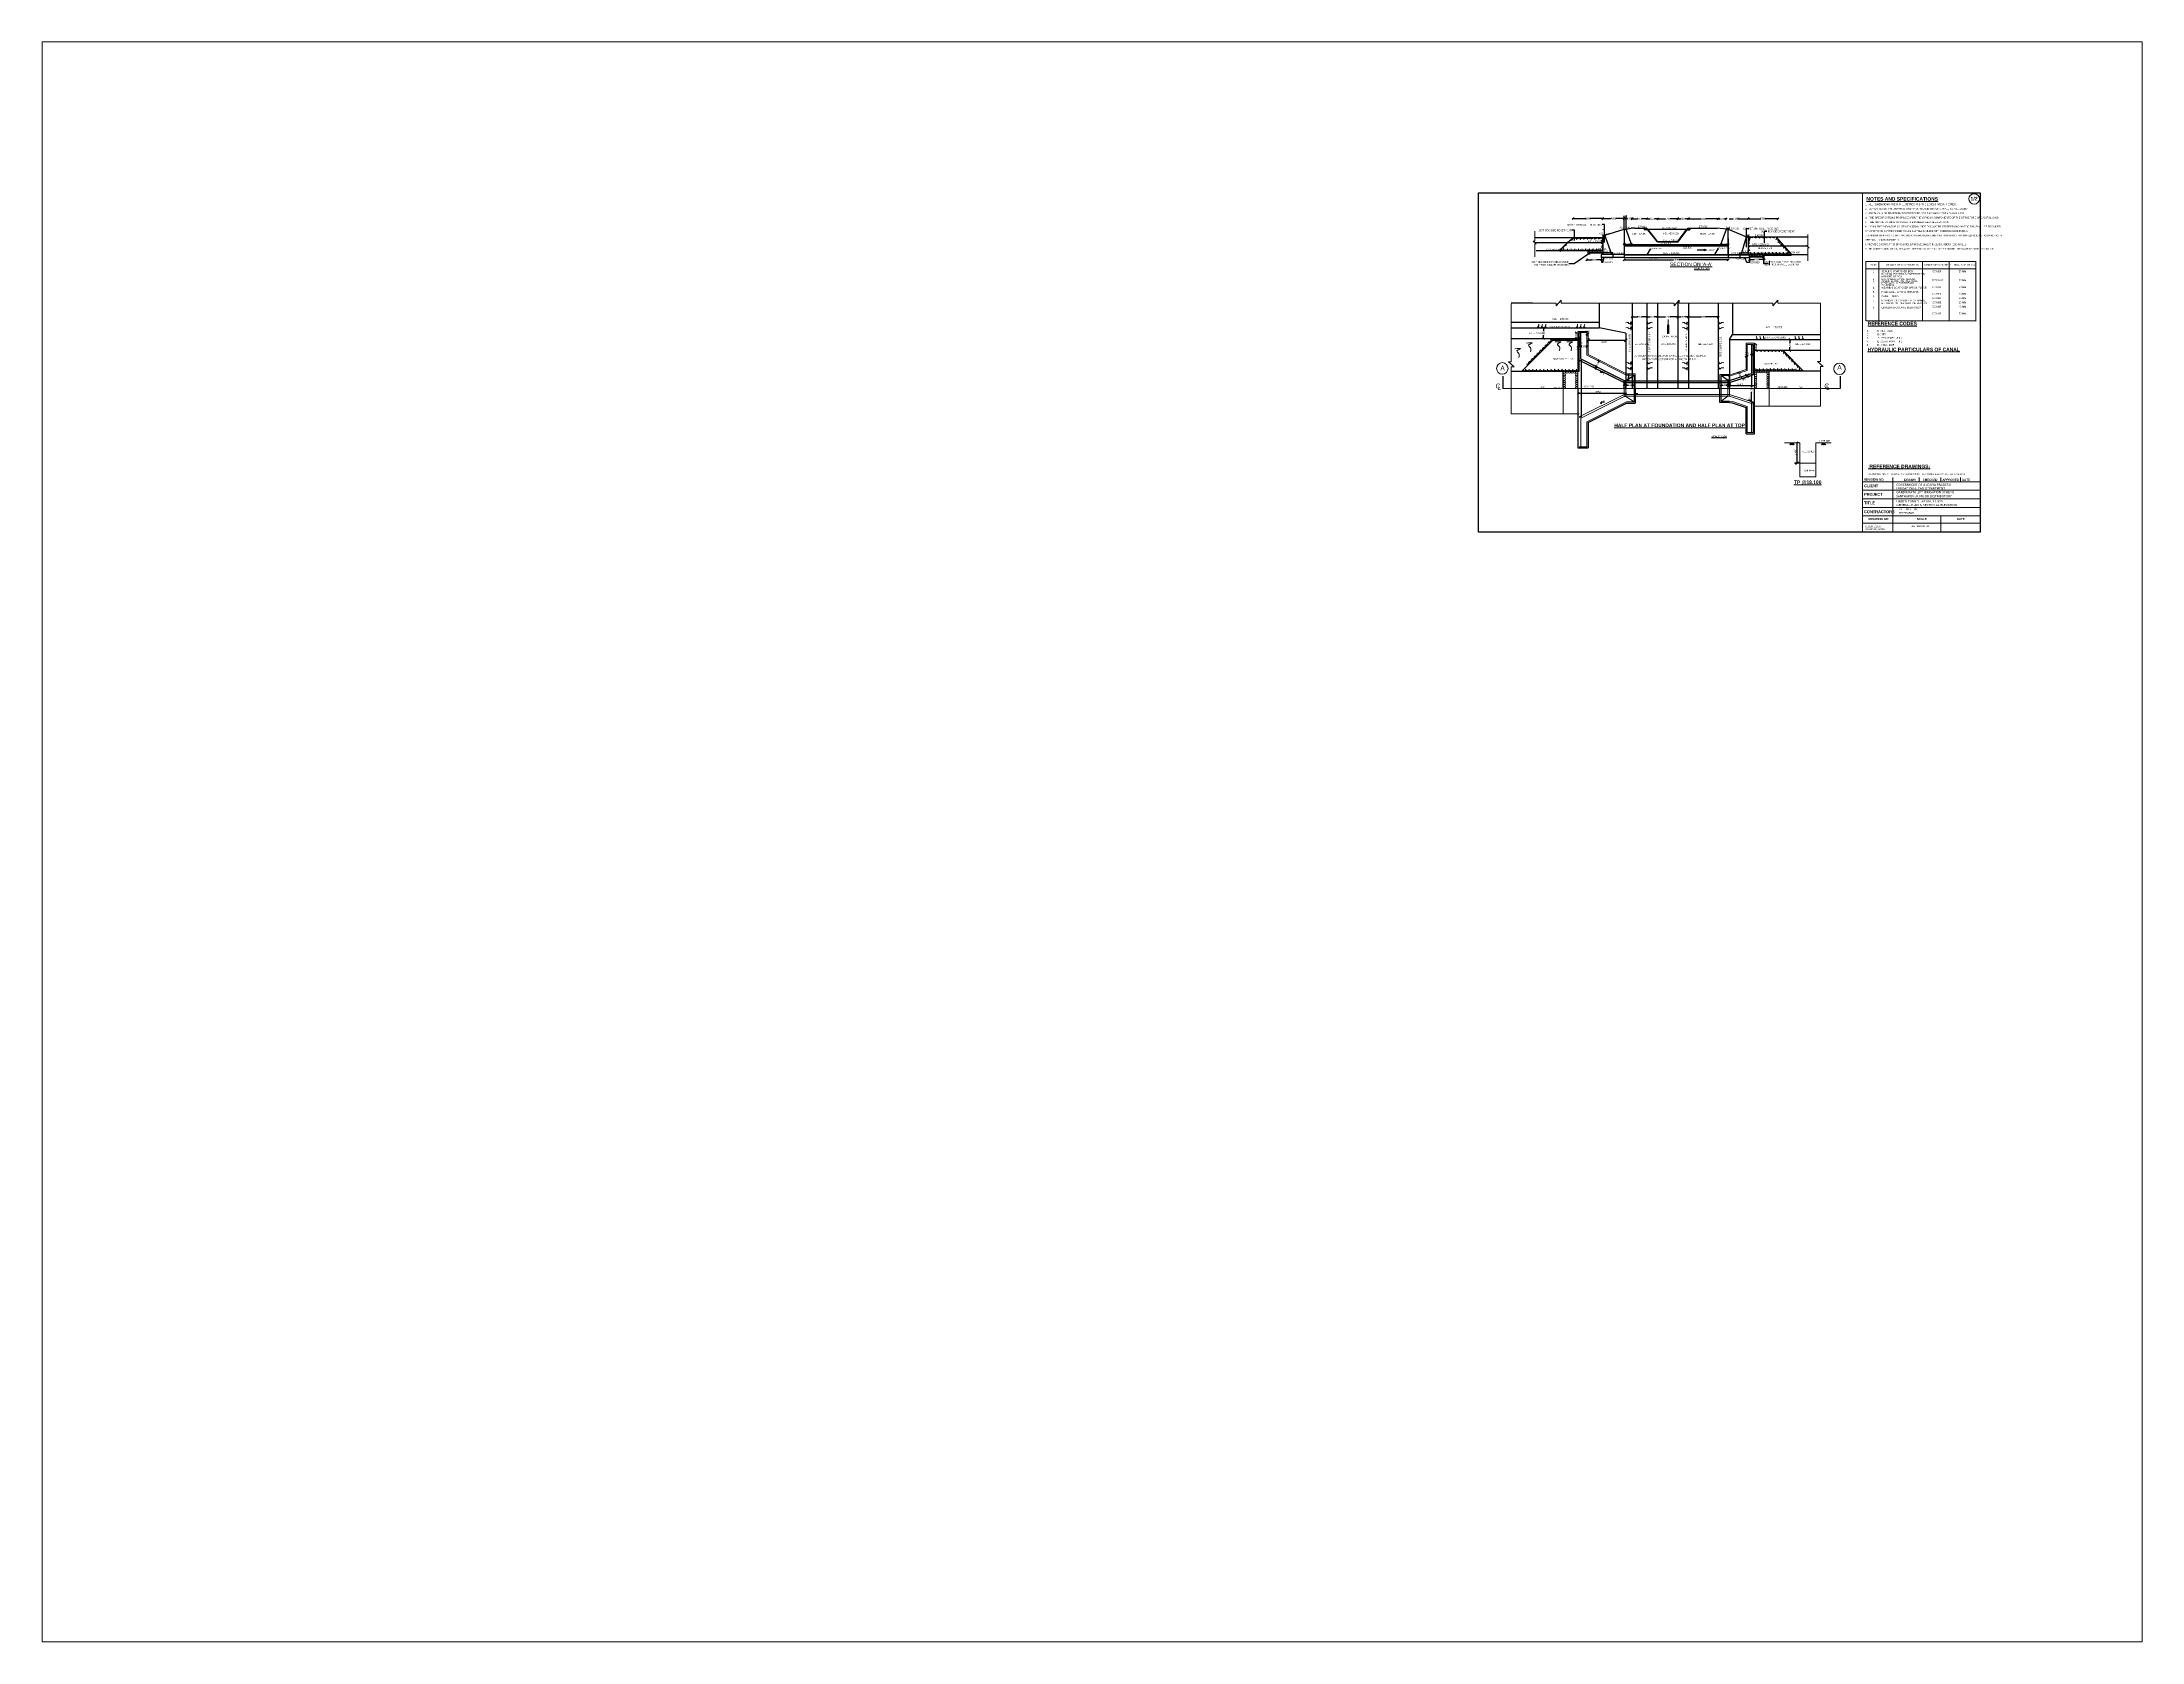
# Paper-space layout 'Layout1' of a CAD drawing. Header units: inches. Extents: x 1.05 to 9.45, y 0.8 to 7.2.
# The model-space entities are those that its viewports show. They can reach past a viewport. Long polylines and large blocks are cut down to what shows.
import ezdxf
from ezdxf.enums import TextEntityAlignment as Align

# ---------------------------------------------------------------- set-up
doc = ezdxf.new("R2010")
doc.units = ezdxf.units.IN
doc.header["$LTSCALE"] = 1000
doc.header["$MEASUREMENT"] = 0
for name, pattern in [('CENTER', [2, 1.25, -0.25, 0.25, -0.25]), ('DASHED', [0.75, 0.5, -0.25]), ('HIDDEN', [0.375, 0.25, -0.125])]:
    doc.linetypes.add(name, pattern=pattern)
for name, color, linetype in [('abutment', 6, 'Continuous'), ('STEEL', 5, 'Continuous'), ('TEXT_GENERAL', 4, 'Continuous')]:
    doc.layers.add(name, color=color, linetype=linetype)
doc.styles.add('ARIAL NARROW', font='ARIALN.TTF')
doc.styles.add('CITYBLUEPR', font='cityb___.ttf')
doc.styles.add('VERDANA', font='verdana.ttf')
doc.dimstyles.new('STANDARD$0', dxfattribs={"dimscale": 88.888889, "dimtxt": 0.02, "dimasz": 0.02, "dimexe": 0.05, "dimexo": 0.1, "dimgap": 0.002, "dimtad": 2, "dimdec": 0, "dimzin": 1, "dimdsep": 46, "dimtxsty": 'Standard', "dimblk": 'OBLIQUE', "dimcen": 0.09, "dimadec": 0, "dimazin": 0, "dimtfac": 1, "dimtdec": 4, "dimtofl": 0, "dimtmove": 0, "dimatfit": 3, "dimfxl": 1, "dimtolj": 1, "dimtzin": 1, "dimarcsym": 0})
doc.dimstyles.new('STANDARD$7', dxfattribs={"dimtxt": 2, "dimasz": 2, "dimexe": 1.25, "dimexo": 0.625, "dimtad": 1, "dimdec": 0, "dimlfac": 0.5, "dimdsep": 46, "dimtxsty": 'Standard', "dimblk": 'OBLIQUE', "dimcen": 2.5, "dimadec": 0, "dimazin": 0, "dimtfac": 1, "dimtdec": 0, "dimtmove": 0, "dimatfit": 3, "dimfxl": 1, "dimtolj": 1, "dimtzin": 0, "dimarcsym": 0})

# ---------------------------------------------------------------- blocks, each defined once
blk = doc.blocks.new('_Oblique')
at = {"color": 0, "linetype": 'ByBlock', "lineweight": -2}
blk.add_line((-0.5, -0.5), (0.5, 0.5), dxfattribs=at)
blk = doc.blocks.new('*D68')
at = {"layer": 'Defpoints', "color": 0, "transparency": 16777216}
for p in [(-226003, 513648), (-208482, 513743), (-208482, 513648)]:
    blk.add_point(p, dxfattribs=at)
at = {"layer": 'STEEL', "color": 0, "lineweight": -2, "transparency": 16777216}
for p, q in [((-226003, 513649), (-226003, 513649)), ((-226003, 513648), (-217694, 513648)), ((-208482, 513648), (-216791, 513648)), ((-208482, 513743), (-208482, 513647))]:
    blk.add_line(p, q, dxfattribs=at)
at = {"layer": 'STEEL', "color": 0, "lineweight": -2, "transparency": 16777216, "xscale": 300, "yscale": 300, "zscale": 300, "rotation": 180}
blk.add_blockref('_Oblique', (-226003, 513648), dxfattribs=at)
at = {"layer": 'STEEL', "color": 0, "lineweight": -2, "transparency": 16777216, "xscale": 300, "yscale": 300, "zscale": 300}
blk.add_blockref('_Oblique', (-208482, 513648), dxfattribs=at)
at = {"layer": 'STEEL', "color": 0, "lineweight": 9, "transparency": 16777216, "insert": (-217243, 513648), "char_height": 300, "attachment_point": 5, "style": 'ARIAL NARROW'}
blk.add_mtext('\\A1;19550', dxfattribs=at)
blk = doc.blocks.new('*D69')
at = {"layer": 'Defpoints', "color": 0, "transparency": 16777216}
for p in [(-232301, 513842), (-229801, 513921), (-229801, 513660)]:
    blk.add_point(p, dxfattribs=at)
at = {"layer": 'STEEL', "color": 0, "lineweight": -2, "transparency": 16777216}
for p, q in [((-232301, 513841), (-232301, 513658)), ((-232301, 513660), (-231418, 513660)), ((-229801, 513660), (-230683, 513660)), ((-229801, 513921), (-229801, 513658))]:
    blk.add_line(p, q, dxfattribs=at)
at = {"layer": 'STEEL', "color": 0, "lineweight": -2, "transparency": 16777216, "xscale": 300, "yscale": 300, "zscale": 300, "rotation": 180}
blk.add_blockref('_Oblique', (-232301, 513660), dxfattribs=at)
at = {"layer": 'STEEL', "color": 0, "lineweight": -2, "transparency": 16777216, "xscale": 300, "yscale": 300, "zscale": 300}
blk.add_blockref('_Oblique', (-229801, 513660), dxfattribs=at)
at = {"layer": 'STEEL', "color": 0, "lineweight": 9, "transparency": 16777216, "insert": (-231051, 513660), "char_height": 300, "attachment_point": 5, "style": 'ARIAL NARROW'}
blk.add_mtext('\\A1;3000', dxfattribs=at)
blk = doc.blocks.new('*D42')
at = {"layer": 'Defpoints', "color": 0, "transparency": 16777216}
for p in [(-204898, 513830), (-204898, 513700), (-202398, 513882)]:
    blk.add_point(p, dxfattribs=at)
at = {"layer": 'STEEL', "color": 0, "lineweight": -2, "transparency": 16777216}
for p, q in [((-204898, 513829), (-204898, 513698)), ((-204898, 513700), (-204017, 513700)), ((-202398, 513700), (-203278, 513700)), ((-202398, 513881), (-202398, 513698))]:
    blk.add_line(p, q, dxfattribs=at)
at = {"layer": 'STEEL', "color": 0, "lineweight": -2, "transparency": 16777216, "xscale": 300, "yscale": 300, "zscale": 300, "rotation": 180}
blk.add_blockref('_Oblique', (-204898, 513700), dxfattribs=at)
at = {"layer": 'STEEL', "color": 0, "lineweight": -2, "transparency": 16777216, "xscale": 300, "yscale": 300, "zscale": 300}
blk.add_blockref('_Oblique', (-202398, 513700), dxfattribs=at)
at = {"layer": 'STEEL', "color": 0, "lineweight": 9, "transparency": 16777216, "insert": (-203648, 513700), "char_height": 300, "attachment_point": 5, "style": 'ARIAL NARROW'}
blk.add_mtext('\\A1;2500', dxfattribs=at)
blk = doc.blocks.new('*D43')
at = {"layer": 'Defpoints', "color": 0, "transparency": 16777216}
for p in [(-208727, 518918), (-208427, 518918), (-208427, 518918)]:
    blk.add_point(p, dxfattribs=at)
at = {"layer": 'STEEL', "color": 0, "lineweight": -2, "transparency": 16777216}
for p, q in [((-208727, 518918), (-208727, 518919)), ((-208727, 518918), (-208427, 518918)), ((-208427, 518918), (-208427, 518919))]:
    blk.add_line(p, q, dxfattribs=at)
at = {"layer": 'STEEL', "color": 0, "lineweight": -2, "transparency": 16777216, "xscale": 300, "yscale": 300, "zscale": 300, "rotation": 180}
blk.add_blockref('_Oblique', (-208727, 518918), dxfattribs=at)
at = {"layer": 'STEEL', "color": 0, "lineweight": -2, "transparency": 16777216, "xscale": 300, "yscale": 300, "zscale": 300}
blk.add_blockref('_Oblique', (-208427, 518918), dxfattribs=at)
at = {"layer": 'STEEL', "color": 0, "lineweight": 9, "transparency": 16777216, "insert": (-208490, 519177), "char_height": 300, "attachment_point": 5, "style": 'ARIAL NARROW'}
blk.add_mtext('\\A1;450', dxfattribs=at)
blk = doc.blocks.new('*D44')
at = {"layer": 'Defpoints', "color": 0, "transparency": 16777216}
for p in [(-209702, 516264), (-208482, 516282), (-208482, 516264)]:
    blk.add_point(p, dxfattribs=at)
at = {"layer": 'STEEL', "color": 0, "lineweight": -2, "transparency": 16777216}
for p, q in [((-209702, 516265), (-209702, 516265)), ((-209702, 516264), (-209448, 516264)), ((-208482, 516264), (-208736, 516264)), ((-208482, 516281), (-208482, 516263))]:
    blk.add_line(p, q, dxfattribs=at)
at = {"layer": 'STEEL', "color": 0, "lineweight": -2, "transparency": 16777216, "xscale": 300, "yscale": 300, "zscale": 300, "rotation": 180}
blk.add_blockref('_Oblique', (-209702, 516264), dxfattribs=at)
at = {"layer": 'STEEL', "color": 0, "lineweight": -2, "transparency": 16777216, "xscale": 300, "yscale": 300, "zscale": 300}
blk.add_blockref('_Oblique', (-208482, 516264), dxfattribs=at)
at = {"layer": 'STEEL', "color": 0, "lineweight": 9, "transparency": 16777216, "insert": (-209092, 516264), "char_height": 300, "attachment_point": 5, "style": 'ARIAL NARROW'}
blk.add_mtext('\\A1;1000', dxfattribs=at)
blk = doc.blocks.new('*D45')
at = {"layer": 'Defpoints', "color": 0, "transparency": 16777216}
for p in [(-226003, 516314), (-224783, 516313), (-224783, 516313)]:
    blk.add_point(p, dxfattribs=at)
at = {"layer": 'STEEL', "color": 0, "lineweight": -2, "transparency": 16777216}
for p, q in [((-226003, 516314), (-226003, 516312)), ((-226003, 516313), (-225749, 516313)), ((-224783, 516313), (-225037, 516313)), ((-224783, 516314), (-224783, 516314))]:
    blk.add_line(p, q, dxfattribs=at)
at = {"layer": 'STEEL', "color": 0, "lineweight": -2, "transparency": 16777216, "xscale": 300, "yscale": 300, "zscale": 300, "rotation": 180}
blk.add_blockref('_Oblique', (-226003, 516313), dxfattribs=at)
at = {"layer": 'STEEL', "color": 0, "lineweight": -2, "transparency": 16777216, "xscale": 300, "yscale": 300, "zscale": 300}
blk.add_blockref('_Oblique', (-224783, 516313), dxfattribs=at)
at = {"layer": 'STEEL', "color": 0, "lineweight": 9, "transparency": 16777216, "insert": (-225393, 516313), "char_height": 300, "attachment_point": 5, "style": 'ARIAL NARROW'}
blk.add_mtext('\\A1;1100', dxfattribs=at)
blk = doc.blocks.new('*D46')
at = {"layer": 'Defpoints', "color": 0, "transparency": 16777216}
for p in [(-220362, 520577), (-216962, 520577), (-216962, 520577)]:
    blk.add_point(p, dxfattribs=at)
at = {"layer": 'STEEL', "color": 0, "lineweight": -2, "transparency": 16777216}
for p, q in [((-220362, 520578), (-220362, 520578)), ((-220362, 520577), (-219034, 520577)), ((-216962, 520577), (-218290, 520577)), ((-216962, 520578), (-216962, 520578))]:
    blk.add_line(p, q, dxfattribs=at)
at = {"layer": 'STEEL', "color": 0, "lineweight": -2, "transparency": 16777216, "xscale": 300, "yscale": 300, "zscale": 300, "rotation": 180}
blk.add_blockref('_Oblique', (-220362, 520577), dxfattribs=at)
at = {"layer": 'STEEL', "color": 0, "lineweight": -2, "transparency": 16777216, "xscale": 300, "yscale": 300, "zscale": 300}
blk.add_blockref('_Oblique', (-216962, 520577), dxfattribs=at)
at = {"layer": 'STEEL', "color": 0, "lineweight": 9, "transparency": 16777216, "insert": (-218662, 520577), "char_height": 300, "attachment_point": 5, "style": 'ARIAL NARROW'}
blk.add_mtext('\\A1;4700', dxfattribs=at)
blk = doc.blocks.new('*D47')
at = {"layer": 'Defpoints', "color": 0, "transparency": 16777216}
for p in [(-216962, 520577), (-215162, 520583), (-215162, 520583)]:
    blk.add_point(p, dxfattribs=at)
at = {"layer": 'STEEL', "color": 0, "lineweight": -2, "transparency": 16777216}
for p, q in [((-216962, 520578), (-216962, 520584)), ((-216962, 520583), (-216433, 520583)), ((-215162, 520583), (-215691, 520583)), ((-215162, 520584), (-215162, 520584))]:
    blk.add_line(p, q, dxfattribs=at)
at = {"layer": 'STEEL', "color": 0, "lineweight": -2, "transparency": 16777216, "xscale": 300, "yscale": 300, "zscale": 300, "rotation": 180}
blk.add_blockref('_Oblique', (-216962, 520583), dxfattribs=at)
at = {"layer": 'STEEL', "color": 0, "lineweight": -2, "transparency": 16777216, "xscale": 300, "yscale": 300, "zscale": 300}
blk.add_blockref('_Oblique', (-215162, 520583), dxfattribs=at)
at = {"layer": 'STEEL', "color": 0, "lineweight": 9, "transparency": 16777216, "insert": (-216062, 520583), "char_height": 300, "attachment_point": 5, "style": 'ARIAL NARROW'}
blk.add_mtext('\\A1;2325', dxfattribs=at)
blk = doc.blocks.new('*D48')
at = {"layer": 'Defpoints', "color": 0, "transparency": 16777216}
for p in [(-224662, 520584), (-222162, 520584), (-222162, 520584)]:
    blk.add_point(p, dxfattribs=at)
at = {"layer": 'STEEL', "color": 0, "lineweight": -2, "transparency": 16777216}
for p, q in [((-224662, 520585), (-224662, 520585)), ((-224662, 520584), (-223782, 520584)), ((-222162, 520584), (-223042, 520584)), ((-222162, 520584), (-222162, 520583))]:
    blk.add_line(p, q, dxfattribs=at)
at = {"layer": 'STEEL', "color": 0, "lineweight": -2, "transparency": 16777216, "xscale": 300, "yscale": 300, "zscale": 300, "rotation": 180}
blk.add_blockref('_Oblique', (-224662, 520584), dxfattribs=at)
at = {"layer": 'STEEL', "color": 0, "lineweight": -2, "transparency": 16777216, "xscale": 300, "yscale": 300, "zscale": 300}
blk.add_blockref('_Oblique', (-222162, 520584), dxfattribs=at)
at = {"layer": 'STEEL', "color": 0, "lineweight": 9, "transparency": 16777216, "insert": (-223412, 520584), "char_height": 300, "attachment_point": 5, "style": 'ARIAL NARROW'}
blk.add_mtext('\\A1;2500', dxfattribs=at)
blk = doc.blocks.new('*D49')
at = {"layer": 'Defpoints', "color": 0, "transparency": 16777216}
for p in [(-225689, 520600), (-224662, 520600), (-224662, 520585)]:
    blk.add_point(p, dxfattribs=at)
at = {"layer": 'STEEL', "color": 0, "lineweight": -2, "transparency": 16777216}
for p, q in [((-225689, 520600), (-225689, 520601)), ((-225689, 520600), (-225448, 520600)), ((-224662, 520600), (-224903, 520600)), ((-224662, 520586), (-224662, 520601))]:
    blk.add_line(p, q, dxfattribs=at)
at = {"layer": 'STEEL', "color": 0, "lineweight": -2, "transparency": 16777216, "xscale": 300, "yscale": 300, "zscale": 300, "rotation": 180}
blk.add_blockref('_Oblique', (-225689, 520600), dxfattribs=at)
at = {"layer": 'STEEL', "color": 0, "lineweight": -2, "transparency": 16777216, "xscale": 300, "yscale": 300, "zscale": 300}
blk.add_blockref('_Oblique', (-224662, 520600), dxfattribs=at)
at = {"layer": 'STEEL', "color": 0, "lineweight": 9, "transparency": 16777216, "insert": (-225175, 520600), "char_height": 300, "attachment_point": 5, "style": 'ARIAL NARROW'}
blk.add_mtext('\\A1;600', dxfattribs=at)
blk = doc.blocks.new('*D50')
at = {"layer": 'Defpoints', "color": 0, "transparency": 16777216}
for p in [(-215162, 520578), (-210162, 520578), (-210162, 520578)]:
    blk.add_point(p, dxfattribs=at)
at = {"layer": 'STEEL', "color": 0, "lineweight": -2, "transparency": 16777216}
for p, q in [((-215162, 520579), (-215162, 520580)), ((-215162, 520578), (-213030, 520578)), ((-210162, 520578), (-212294, 520578)), ((-210162, 520579), (-210162, 520580))]:
    blk.add_line(p, q, dxfattribs=at)
at = {"layer": 'STEEL', "color": 0, "lineweight": -2, "transparency": 16777216, "xscale": 300, "yscale": 300, "zscale": 300, "rotation": 180}
blk.add_blockref('_Oblique', (-215162, 520578), dxfattribs=at)
at = {"layer": 'STEEL', "color": 0, "lineweight": -2, "transparency": 16777216, "xscale": 300, "yscale": 300, "zscale": 300}
blk.add_blockref('_Oblique', (-210162, 520578), dxfattribs=at)
at = {"layer": 'STEEL', "color": 0, "lineweight": 9, "transparency": 16777216, "insert": (-212662, 520578), "char_height": 300, "attachment_point": 5, "style": 'ARIAL NARROW'}
blk.add_mtext('\\A1;5000', dxfattribs=at)
blk = doc.blocks.new('*D51')
at = {"layer": 'Defpoints', "color": 0, "transparency": 16777216}
for p in [(-210162, 520577), (-208782, 520576), (-208782, 520576)]:
    blk.add_point(p, dxfattribs=at)
at = {"layer": 'STEEL', "color": 0, "lineweight": -2, "transparency": 16777216}
for p, q in [((-210162, 520576), (-210162, 520575)), ((-210162, 520576), (-209828, 520576)), ((-208782, 520576), (-209116, 520576)), ((-208782, 520577), (-208782, 520578))]:
    blk.add_line(p, q, dxfattribs=at)
at = {"layer": 'STEEL', "color": 0, "lineweight": -2, "transparency": 16777216, "xscale": 300, "yscale": 300, "zscale": 300, "rotation": 180}
blk.add_blockref('_Oblique', (-210162, 520576), dxfattribs=at)
at = {"layer": 'STEEL', "color": 0, "lineweight": -2, "transparency": 16777216, "xscale": 300, "yscale": 300, "zscale": 300}
blk.add_blockref('_Oblique', (-208782, 520576), dxfattribs=at)
at = {"layer": 'STEEL', "color": 0, "lineweight": 9, "transparency": 16777216, "insert": (-209472, 520576), "char_height": 300, "attachment_point": 5, "style": 'ARIAL NARROW'}
blk.add_mtext('\\A1;1200', dxfattribs=at)
blk = doc.blocks.new('*D52')
at = {"layer": 'Defpoints', "color": 0, "transparency": 16777216}
for p in [(-205112, 520601), (-200112, 520595), (-200112, 520595)]:
    blk.add_point(p, dxfattribs=at)
at = {"layer": 'STEEL', "color": 0, "lineweight": -2, "transparency": 16777216}
for p, q in [((-205112, 520601), (-205112, 520593)), ((-205112, 520595), (-202980, 520595)), ((-200112, 520595), (-202244, 520595)), ((-200112, 520595), (-200112, 520596))]:
    blk.add_line(p, q, dxfattribs=at)
at = {"layer": 'STEEL', "color": 0, "lineweight": -2, "transparency": 16777216, "xscale": 300, "yscale": 300, "zscale": 300, "rotation": 180}
blk.add_blockref('_Oblique', (-205112, 520595), dxfattribs=at)
at = {"layer": 'STEEL', "color": 0, "lineweight": -2, "transparency": 16777216, "xscale": 300, "yscale": 300, "zscale": 300}
blk.add_blockref('_Oblique', (-200112, 520595), dxfattribs=at)
at = {"layer": 'STEEL', "color": 0, "lineweight": 9, "transparency": 16777216, "insert": (-202612, 520595), "char_height": 300, "attachment_point": 5, "style": 'ARIAL NARROW'}
blk.add_mtext('\\A1;5700', dxfattribs=at)
blk = doc.blocks.new('*D53')
at = {"layer": 'Defpoints', "color": 0, "transparency": 16777216}
for p in [(-229603, 520600), (-226003, 520600), (-226003, 520600)]:
    blk.add_point(p, dxfattribs=at)
at = {"layer": 'STEEL', "color": 0, "lineweight": -2, "transparency": 16777216}
for p, q in [((-229603, 520600), (-229603, 520601)), ((-229603, 520600), (-228170, 520600)), ((-226003, 520600), (-227437, 520600)), ((-226003, 520600), (-226003, 520601))]:
    blk.add_line(p, q, dxfattribs=at)
at = {"layer": 'STEEL', "color": 0, "lineweight": -2, "transparency": 16777216, "xscale": 300, "yscale": 300, "zscale": 300, "rotation": 180}
blk.add_blockref('_Oblique', (-229603, 520600), dxfattribs=at)
at = {"layer": 'STEEL', "color": 0, "lineweight": -2, "transparency": 16777216, "xscale": 300, "yscale": 300, "zscale": 300}
blk.add_blockref('_Oblique', (-226003, 520600), dxfattribs=at)
at = {"layer": 'STEEL', "color": 0, "lineweight": 9, "transparency": 16777216, "insert": (-227803, 520600), "char_height": 300, "attachment_point": 5, "style": 'ARIAL NARROW'}
blk.add_mtext('\\A1;7650', dxfattribs=at)
blk = doc.blocks.new('*D54')
at = {"layer": 'Defpoints', "color": 0, "transparency": 16777216}
for p in [(-234603, 520600), (-229603, 520600), (-229603, 520600)]:
    blk.add_point(p, dxfattribs=at)
at = {"layer": 'STEEL', "color": 0, "lineweight": -2, "transparency": 16777216}
for p, q in [((-234603, 520600), (-234603, 520601)), ((-234603, 520600), (-232471, 520600)), ((-229603, 520600), (-231735, 520600)), ((-229603, 520600), (-229603, 520601))]:
    blk.add_line(p, q, dxfattribs=at)
at = {"layer": 'STEEL', "color": 0, "lineweight": -2, "transparency": 16777216, "xscale": 300, "yscale": 300, "zscale": 300, "rotation": 180}
blk.add_blockref('_Oblique', (-234603, 520600), dxfattribs=at)
at = {"layer": 'STEEL', "color": 0, "lineweight": -2, "transparency": 16777216, "xscale": 300, "yscale": 300, "zscale": 300}
blk.add_blockref('_Oblique', (-229603, 520600), dxfattribs=at)
at = {"layer": 'STEEL', "color": 0, "lineweight": 9, "transparency": 16777216, "insert": (-232103, 520600), "char_height": 300, "attachment_point": 5, "style": 'ARIAL NARROW'}
blk.add_mtext('\\A1;5000', dxfattribs=at)
blk = doc.blocks.new('*D55')
at = {"layer": 'Defpoints', "color": 0, "transparency": 16777216}
for p in [(-234909, 500390), (-234122, 501390), (-234122, 501390)]:
    blk.add_point(p, dxfattribs=at)
at = {"layer": 'STEEL', "color": 0, "lineweight": -2, "transparency": 16777216}
for p, q in [((-234908, 500390), (-234121, 500390)), ((-234123, 501390), (-234123, 501390)), ((-234122, 501390), (-234122, 501246)), ((-234122, 500390), (-234122, 500534))]:
    blk.add_line(p, q, dxfattribs=at)
at = {"layer": 'STEEL', "color": 0, "lineweight": -2, "transparency": 16777216, "xscale": 300, "yscale": 300, "zscale": 300}
for p, rotation in [((-234122, 501390), 90), ((-234122, 500390), 270)]:
    blk.add_blockref('_Oblique', p, dxfattribs=dict(at, rotation=rotation))
at = {"layer": 'STEEL', "color": 0, "lineweight": 9, "transparency": 16777216, "insert": (-234122, 500890), "char_height": 300, "attachment_point": 5, "rotation": 90, "style": 'ARIAL NARROW'}
blk.add_mtext('\\A1;1000', dxfattribs=at)
blk = doc.blocks.new('*D56')
at = {"layer": 'Defpoints', "color": 0, "transparency": 16777216}
for p in [(-203781, 499408), (-203781, 499408), (-203781, 498408)]:
    blk.add_point(p, dxfattribs=at)
at = {"layer": 'STEEL', "color": 0, "lineweight": -2, "transparency": 16777216}
for p, q in [((-203782, 499408), (-203783, 499408)), ((-203781, 499408), (-203781, 499264)), ((-203782, 498408), (-203783, 498408)), ((-203781, 498408), (-203781, 498553))]:
    blk.add_line(p, q, dxfattribs=at)
at = {"layer": 'STEEL', "color": 0, "lineweight": -2, "transparency": 16777216, "xscale": 300, "yscale": 300, "zscale": 300}
for p, rotation in [((-203781, 499408), 90), ((-203781, 498408), 270)]:
    blk.add_blockref('_Oblique', p, dxfattribs=dict(at, rotation=rotation))
at = {"layer": 'STEEL', "color": 0, "lineweight": 9, "transparency": 16777216, "insert": (-203781, 498908), "char_height": 300, "attachment_point": 5, "rotation": 90, "style": 'ARIAL NARROW'}
blk.add_mtext('\\A1;1000', dxfattribs=at)
blk = doc.blocks.new('*D57')
at = {"layer": 'Defpoints', "color": 0, "transparency": 16777216}
for p in [(-233293, 499079), (-232293, 499079), (-232293, 499079)]:
    blk.add_point(p, dxfattribs=at)
at = {"layer": 'STEEL', "color": 0, "lineweight": -2, "transparency": 16777216}
for p, q in [((-233293, 499080), (-233293, 499080)), ((-233293, 499079), (-233149, 499079)), ((-232293, 499079), (-232437, 499079)), ((-232293, 499080), (-232293, 499080))]:
    blk.add_line(p, q, dxfattribs=at)
at = {"layer": 'STEEL', "color": 0, "lineweight": -2, "transparency": 16777216, "xscale": 300, "yscale": 300, "zscale": 300, "rotation": 180}
blk.add_blockref('_Oblique', (-233293, 499079), dxfattribs=at)
at = {"layer": 'STEEL', "color": 0, "lineweight": -2, "transparency": 16777216, "xscale": 300, "yscale": 300, "zscale": 300}
blk.add_blockref('_Oblique', (-232293, 499079), dxfattribs=at)
at = {"layer": 'STEEL', "color": 0, "lineweight": 9, "transparency": 16777216, "insert": (-232793, 499079), "char_height": 300, "attachment_point": 5, "style": 'ARIAL NARROW'}
blk.add_mtext('\\A1;1100', dxfattribs=at)
blk = doc.blocks.new('*D58')
at = {"layer": 'Defpoints', "color": 0, "transparency": 16777216}
for p in [(-233593, 500694), (-233593, 499080), (-233293, 499080)]:
    blk.add_point(p, dxfattribs=at)
at = {"layer": 'STEEL', "color": 0, "lineweight": -2, "transparency": 16777216}
for p, q in [((-233593, 500694), (-233593, 499079)), ((-233293, 499080), (-233593, 499080)), ((-233293, 499081), (-233293, 499082))]:
    blk.add_line(p, q, dxfattribs=at)
at = {"layer": 'STEEL', "color": 0, "lineweight": -2, "transparency": 16777216, "xscale": 300, "yscale": 300, "zscale": 300, "rotation": 180}
blk.add_blockref('_Oblique', (-233593, 499080), dxfattribs=at)
at = {"layer": 'STEEL', "color": 0, "lineweight": -2, "transparency": 16777216, "xscale": 300, "yscale": 300, "zscale": 300}
blk.add_blockref('_Oblique', (-233293, 499080), dxfattribs=at)
at = {"layer": 'STEEL', "color": 0, "lineweight": 9, "transparency": 16777216, "insert": (-233406, 499641), "char_height": 300, "attachment_point": 5, "style": 'ARIAL NARROW'}
blk.add_mtext('\\A1;300', dxfattribs=at)
blk = doc.blocks.new('*D59')
at = {"layer": 'Defpoints', "color": 0, "transparency": 16777216}
for p in [(-232293, 501120), (-232093, 501120), (-232093, 501120)]:
    blk.add_point(p, dxfattribs=at)
at = {"layer": 'STEEL', "color": 0, "lineweight": -2, "transparency": 16777216}
for p, q in [((-232293, 501120), (-232293, 501121)), ((-232293, 501120), (-232093, 501120)), ((-232093, 501120), (-232093, 501121))]:
    blk.add_line(p, q, dxfattribs=at)
at = {"layer": 'STEEL', "color": 0, "lineweight": -2, "transparency": 16777216, "xscale": 300, "yscale": 300, "zscale": 300, "rotation": 180}
blk.add_blockref('_Oblique', (-232293, 501120), dxfattribs=at)
at = {"layer": 'STEEL', "color": 0, "lineweight": -2, "transparency": 16777216, "xscale": 300, "yscale": 300, "zscale": 300}
blk.add_blockref('_Oblique', (-232093, 501120), dxfattribs=at)
at = {"layer": 'STEEL', "color": 0, "lineweight": 9, "transparency": 16777216, "insert": (-232193, 501582), "char_height": 300, "attachment_point": 5, "style": 'ARIAL NARROW'}
blk.add_mtext('\\A1;200', dxfattribs=at)
blk = doc.blocks.new('*D60')
at = {"layer": 'Defpoints', "color": 0, "transparency": 16777216}
for p in [(-233793, 499082), (-233593, 499082), (-233593, 499082)]:
    blk.add_point(p, dxfattribs=at)
at = {"layer": 'STEEL', "color": 0, "lineweight": -2, "transparency": 16777216}
for p, q in [((-233793, 499082), (-233793, 499083)), ((-233793, 499082), (-233593, 499082)), ((-233593, 499082), (-233593, 499083))]:
    blk.add_line(p, q, dxfattribs=at)
at = {"layer": 'STEEL', "color": 0, "lineweight": -2, "transparency": 16777216, "xscale": 300, "yscale": 300, "zscale": 300, "rotation": 180}
blk.add_blockref('_Oblique', (-233793, 499082), dxfattribs=at)
at = {"layer": 'STEEL', "color": 0, "lineweight": -2, "transparency": 16777216, "xscale": 300, "yscale": 300, "zscale": 300}
blk.add_blockref('_Oblique', (-233593, 499082), dxfattribs=at)
at = {"layer": 'STEEL', "color": 0, "lineweight": 9, "transparency": 16777216, "insert": (-233706, 498683), "char_height": 300, "attachment_point": 5, "style": 'ARIAL NARROW'}
blk.add_mtext('\\A1;200', dxfattribs=at)
blk = doc.blocks.new('*D61')
at = {"layer": 'Defpoints', "color": 0, "transparency": 16777216}
for p in [(-230692, 495653), (-230245, 496548), (-230245, 496548)]:
    blk.add_point(p, dxfattribs=at)
at = {"layer": 'STEEL', "color": 0, "lineweight": -2, "transparency": 16777216}
for p, q in [((-230692, 495654), (-230693, 495654)), ((-230692, 495653), (-230627, 495782)), ((-230245, 496548), (-230309, 496419)), ((-230245, 496548), (-230246, 496548))]:
    blk.add_line(p, q, dxfattribs=at)
at = {"layer": 'STEEL', "color": 0, "lineweight": -2, "transparency": 16777216, "xscale": 300, "yscale": 300, "zscale": 300}
for p, rotation in [((-230692, 495653), 243.434948822922), ((-230245, 496548), 63.43494882292201)]:
    blk.add_blockref('_Oblique', p, dxfattribs=dict(at, rotation=rotation))
at = {"layer": 'STEEL', "color": 0, "lineweight": 9, "transparency": 16777216, "insert": (-230468, 496101), "char_height": 300, "attachment_point": 5, "rotation": 63.43495, "style": 'ARIAL NARROW'}
blk.add_mtext('\\A1;1100', dxfattribs=at)
blk = doc.blocks.new('*D62')
at = {"layer": 'Defpoints', "color": 0, "transparency": 16777216}
for p in [(-230691, 495653), (-230825, 495385), (-230825, 495385)]:
    blk.add_point(p, dxfattribs=at)
at = {"layer": 'STEEL', "color": 0, "lineweight": -2, "transparency": 16777216}
for p, q in [((-230691, 495653), (-230825, 495385)), ((-230692, 495653), (-230692, 495654)), ((-230826, 495385), (-230826, 495385))]:
    blk.add_line(p, q, dxfattribs=at)
at = {"layer": 'STEEL', "color": 0, "lineweight": -2, "transparency": 16777216, "xscale": 300, "yscale": 300, "zscale": 300}
for p, rotation in [((-230825, 495385), 243.4349488229071), ((-230691, 495653), 63.43494882290711)]:
    blk.add_blockref('_Oblique', p, dxfattribs=dict(at, rotation=rotation))
at = {"layer": 'STEEL', "color": 0, "lineweight": 9, "transparency": 16777216, "insert": (-231027, 495653), "char_height": 300, "attachment_point": 5, "rotation": 63.43495, "style": 'ARIAL NARROW'}
blk.add_mtext('\\A1;200', dxfattribs=at)
blk = doc.blocks.new('*D63')
at = {"layer": 'Defpoints', "color": 0, "transparency": 16777216}
for p in [(-226003, 492544), (-225703, 492544), (-225703, 492544)]:
    blk.add_point(p, dxfattribs=at)
at = {"layer": 'STEEL', "color": 0, "lineweight": -2, "transparency": 16777216}
for p, q in [((-226003, 492545), (-226003, 492546)), ((-226003, 492544), (-225703, 492544)), ((-225703, 492545), (-225703, 492546))]:
    blk.add_line(p, q, dxfattribs=at)
at = {"layer": 'STEEL', "color": 0, "lineweight": -2, "transparency": 16777216, "xscale": 300, "yscale": 300, "zscale": 300, "rotation": 180}
blk.add_blockref('_Oblique', (-226003, 492544), dxfattribs=at)
at = {"layer": 'STEEL', "color": 0, "lineweight": -2, "transparency": 16777216, "xscale": 300, "yscale": 300, "zscale": 300}
blk.add_blockref('_Oblique', (-225703, 492544), dxfattribs=at)
at = {"layer": 'STEEL', "color": 0, "lineweight": 9, "transparency": 16777216, "insert": (-225862, 492257), "char_height": 300, "attachment_point": 5, "style": 'ARIAL NARROW'}
blk.add_mtext('\\A1;450', dxfattribs=at)
blk = doc.blocks.new('*D64')
at = {"layer": 'Defpoints', "color": 0, "transparency": 16777216}
for p in [(-225703, 492545), (-224343, 492545), (-224343, 492545)]:
    blk.add_point(p, dxfattribs=at)
at = {"layer": 'STEEL', "color": 0, "lineweight": -2, "transparency": 16777216}
for p, q in [((-225703, 492546), (-225703, 492547)), ((-225703, 492545), (-225296, 492545)), ((-224343, 492545), (-224750, 492545)), ((-224343, 492546), (-224343, 492547))]:
    blk.add_line(p, q, dxfattribs=at)
at = {"layer": 'STEEL', "color": 0, "lineweight": -2, "transparency": 16777216, "xscale": 300, "yscale": 300, "zscale": 300, "rotation": 180}
blk.add_blockref('_Oblique', (-225703, 492545), dxfattribs=at)
at = {"layer": 'STEEL', "color": 0, "lineweight": -2, "transparency": 16777216, "xscale": 300, "yscale": 300, "zscale": 300}
blk.add_blockref('_Oblique', (-224343, 492545), dxfattribs=at)
at = {"layer": 'STEEL', "color": 0, "lineweight": 9, "transparency": 16777216, "insert": (-225023, 492545), "char_height": 300, "attachment_point": 5, "style": 'ARIAL NARROW'}
blk.add_mtext('\\A1;650', dxfattribs=at)
blk = doc.blocks.new('*D72')
at = {"layer": 'Defpoints', "color": 0, "transparency": 16777216}
for p in [(-208377, 494140), (-208377, 494140), (-208377, 493243)]:
    blk.add_point(p, dxfattribs=at)
at = {"layer": 'STEEL', "color": 0, "lineweight": -2, "transparency": 16777216}
for p, q in [((-208378, 494140), (-208378, 494140)), ((-208378, 493243), (-208378, 493243)), ((-208377, 494140), (-208377, 493964)), ((-208377, 493243), (-208377, 493420))]:
    blk.add_line(p, q, dxfattribs=at)
at = {"layer": 'STEEL', "color": 0, "lineweight": -2, "transparency": 16777216, "xscale": 300, "yscale": 300, "zscale": 300}
for p, rotation in [((-208377, 494140), 90), ((-208377, 493243), 270)]:
    blk.add_blockref('_Oblique', p, dxfattribs=dict(at, rotation=rotation))
at = {"layer": 'STEEL', "color": 0, "lineweight": 9, "transparency": 16777216, "insert": (-208377, 493692), "char_height": 300, "attachment_point": 5, "rotation": 90, "style": 'ARIAL NARROW'}
blk.add_mtext('\\A1;900', dxfattribs=at)
blk = doc.blocks.new('*D73')
at = {"layer": 'Defpoints', "color": 0, "transparency": 16777216}
for p in [(-206606, 494569), (-206606, 494569), (-206387, 493904)]:
    blk.add_point(p, dxfattribs=at)
at = {"layer": 'STEEL', "color": 0, "lineweight": -2, "transparency": 16777216}
for p, q in [((-206607, 494568), (-206607, 494568)), ((-206606, 494569), (-206582, 494494)), ((-206387, 493904), (-206412, 493978)), ((-206388, 493904), (-206388, 493903))]:
    blk.add_line(p, q, dxfattribs=at)
at = {"layer": 'STEEL', "color": 0, "lineweight": -2, "transparency": 16777216, "xscale": 300, "yscale": 300, "zscale": 300}
for p, rotation in [((-206606, 494569), 108.2433428618442), ((-206387, 493904), 288.2433428618442)]:
    blk.add_blockref('_Oblique', p, dxfattribs=dict(at, rotation=rotation))
at = {"layer": 'STEEL', "color": 0, "lineweight": 9, "transparency": 16777216, "insert": (-206497, 494236), "char_height": 300, "attachment_point": 5, "rotation": 288.24334, "style": 'ARIAL NARROW'}
blk.add_mtext('\\A1;900', dxfattribs=at)
blk = doc.blocks.new('*D65')
at = {"layer": 'Defpoints', "color": 0, "transparency": 16777216}
for p in [(-205373, 494238), (-205280, 493956), (-205280, 493956)]:
    blk.add_point(p, dxfattribs=at)
at = {"layer": 'STEEL', "color": 0, "lineweight": -2, "transparency": 16777216}
for p, q in [((-205373, 494238), (-205372, 494238)), ((-205373, 494238), (-205280, 493956)), ((-205279, 493956), (-205279, 493956))]:
    blk.add_line(p, q, dxfattribs=at)
at = {"layer": 'STEEL', "color": 0, "lineweight": -2, "transparency": 16777216, "xscale": 300, "yscale": 300, "zscale": 300}
for p, rotation in [((-205373, 494238), 108.2641010362653), ((-205280, 493956), 288.2641010362653)]:
    blk.add_blockref('_Oblique', p, dxfattribs=dict(at, rotation=rotation))
at = {"layer": 'STEEL', "color": 0, "lineweight": 9, "transparency": 16777216, "insert": (-205042, 494191), "char_height": 300, "attachment_point": 5, "rotation": 288.2641, "style": 'ARIAL NARROW'}
blk.add_mtext('\\A1;300', dxfattribs=at)
blk = doc.blocks.new('*D74')
at = {"layer": 'Defpoints', "color": 0, "transparency": 16777216}
for p in [(-205447, 497385), (-205247, 497385), (-205247, 497385)]:
    blk.add_point(p, dxfattribs=at)
at = {"layer": 'STEEL', "color": 0, "lineweight": -2, "transparency": 16777216}
for p, q in [((-205447, 497385), (-205447, 497386)), ((-205447, 497385), (-205247, 497385)), ((-205247, 497385), (-205247, 497386))]:
    blk.add_line(p, q, dxfattribs=at)
at = {"layer": 'STEEL', "color": 0, "lineweight": -2, "transparency": 16777216, "xscale": 300, "yscale": 300, "zscale": 300, "rotation": 180}
blk.add_blockref('_Oblique', (-205447, 497385), dxfattribs=at)
at = {"layer": 'STEEL', "color": 0, "lineweight": -2, "transparency": 16777216, "xscale": 300, "yscale": 300, "zscale": 300}
blk.add_blockref('_Oblique', (-205247, 497385), dxfattribs=at)
at = {"layer": 'STEEL', "color": 0, "lineweight": 9, "transparency": 16777216, "insert": (-205347, 497847), "char_height": 300, "attachment_point": 5, "style": 'ARIAL NARROW'}
blk.add_mtext('\\A1;200', dxfattribs=at)
blk = doc.blocks.new('*D66')
at = {"layer": 'Defpoints', "color": 0, "transparency": 16777216}
for p in [(-204547, 497729), (-204255, 497729), (-204255, 497729)]:
    blk.add_point(p, dxfattribs=at)
at = {"layer": 'STEEL', "color": 0, "lineweight": -2, "transparency": 16777216}
for p, q in [((-204547, 497729), (-204547, 497730)), ((-204547, 497729), (-204255, 497729)), ((-204255, 497729), (-204255, 497730))]:
    blk.add_line(p, q, dxfattribs=at)
at = {"layer": 'STEEL', "color": 0, "lineweight": -2, "transparency": 16777216, "xscale": 300, "yscale": 300, "zscale": 300}
for p, rotation in [((-204547, 497729), 180.0517430263183), ((-204255, 497729), 0.05174302631829449)]:
    blk.add_blockref('_Oblique', p, dxfattribs=dict(at, rotation=rotation))
at = {"layer": 'STEEL', "color": 0, "lineweight": 9, "transparency": 16777216, "insert": (-204401, 498029), "char_height": 300, "attachment_point": 5, "rotation": 0.05174, "style": 'ARIAL NARROW'}
blk.add_mtext('\\A1;300', dxfattribs=at)
blk = doc.blocks.new('*D67')
at = {"layer": 'Defpoints', "color": 0, "transparency": 16777216}
for p in [(-204255, 498409), (-199255, 498409), (-199255, 498409)]:
    blk.add_point(p, dxfattribs=at)
at = {"layer": 'STEEL', "color": 0, "lineweight": -2, "transparency": 16777216}
for p, q in [((-204255, 498418), (-204255, 498414)), ((-204255, 498409), (-199255, 498409)), ((-199255, 498418), (-199255, 498414))]:
    blk.add_line(p, q, dxfattribs=at)
at = {"layer": 'STEEL', "color": 0, "lineweight": -2, "transparency": 16777216, "xscale": 1.777777777777778, "yscale": 1.777777777777778, "zscale": 1.777777777777778, "rotation": 180}
blk.add_blockref('_Oblique', (-204255, 498409), dxfattribs=at)
at = {"layer": 'STEEL', "color": 0, "lineweight": -2, "transparency": 16777216, "xscale": 1.777777777777778, "yscale": 1.777777777777778, "zscale": 1.777777777777778}
blk.add_blockref('_Oblique', (-199255, 498409), dxfattribs=at)
at = {"layer": 'STEEL', "color": 0, "transparency": 16777216, "insert": (-201755, 498410), "char_height": 1.78, "attachment_point": 5}
blk.add_mtext('\\A1;5000', dxfattribs=at)
blk = doc.blocks.new('*D34')
at = {"layer": 'Defpoints', "color": 0, "transparency": 16777216}
for p in [(-220362, 504028), (-216962, 504028), (-216962, 504028)]:
    blk.add_point(p, dxfattribs=at)
at = {"layer": 'STEEL', "color": 0, "lineweight": -2, "transparency": 16777216}
for p, q in [((-220362, 504028), (-220362, 504029)), ((-220362, 504028), (-219034, 504028)), ((-216962, 504028), (-218290, 504028)), ((-216962, 504028), (-216962, 504029))]:
    blk.add_line(p, q, dxfattribs=at)
at = {"layer": 'STEEL', "color": 0, "lineweight": -2, "transparency": 16777216, "xscale": 300, "yscale": 300, "zscale": 300, "rotation": 180}
blk.add_blockref('_Oblique', (-220362, 504028), dxfattribs=at)
at = {"layer": 'STEEL', "color": 0, "lineweight": -2, "transparency": 16777216, "xscale": 300, "yscale": 300, "zscale": 300}
blk.add_blockref('_Oblique', (-216962, 504028), dxfattribs=at)
at = {"layer": 'STEEL', "color": 0, "lineweight": 9, "transparency": 16777216, "insert": (-218662, 504028), "char_height": 300, "attachment_point": 5, "style": 'ARIAL NARROW'}
blk.add_mtext('\\A1;4700', dxfattribs=at)
blk = doc.blocks.new('*D35')
at = {"layer": 'Defpoints', "color": 0, "transparency": 16777216}
for p in [(-222162, 504029), (-222162, 504029), (-220362, 504029)]:
    blk.add_point(p, dxfattribs=at)
at = {"layer": 'STEEL', "color": 0, "lineweight": -2, "transparency": 16777216}
for p, q in [((-222162, 504029), (-222162, 504030)), ((-222162, 504029), (-221633, 504029)), ((-220362, 504029), (-220891, 504029)), ((-220362, 504028), (-220362, 504028))]:
    blk.add_line(p, q, dxfattribs=at)
at = {"layer": 'STEEL', "color": 0, "lineweight": -2, "transparency": 16777216, "xscale": 300, "yscale": 300, "zscale": 300, "rotation": 180}
blk.add_blockref('_Oblique', (-222162, 504029), dxfattribs=at)
at = {"layer": 'STEEL', "color": 0, "lineweight": -2, "transparency": 16777216, "xscale": 300, "yscale": 300, "zscale": 300}
blk.add_blockref('_Oblique', (-220362, 504029), dxfattribs=at)
at = {"layer": 'STEEL', "color": 0, "lineweight": 9, "transparency": 16777216, "insert": (-221262, 504029), "char_height": 300, "attachment_point": 5, "style": 'ARIAL NARROW'}
blk.add_mtext('\\A1;2325', dxfattribs=at)
blk = doc.blocks.new('*D36')
at = {"layer": 'Defpoints', "color": 0, "transparency": 16777216}
for p in [(-216962, 504029), (-215162, 504029), (-215162, 504029)]:
    blk.add_point(p, dxfattribs=at)
at = {"layer": 'STEEL', "color": 0, "lineweight": -2, "transparency": 16777216}
for p, q in [((-216962, 504029), (-216433, 504029)), ((-216962, 504028), (-216962, 504028)), ((-215162, 504029), (-215691, 504029)), ((-215162, 504029), (-215162, 504030))]:
    blk.add_line(p, q, dxfattribs=at)
at = {"layer": 'STEEL', "color": 0, "lineweight": -2, "transparency": 16777216, "xscale": 300, "yscale": 300, "zscale": 300, "rotation": 180}
blk.add_blockref('_Oblique', (-216962, 504029), dxfattribs=at)
at = {"layer": 'STEEL', "color": 0, "lineweight": -2, "transparency": 16777216, "xscale": 300, "yscale": 300, "zscale": 300}
blk.add_blockref('_Oblique', (-215162, 504029), dxfattribs=at)
at = {"layer": 'STEEL', "color": 0, "lineweight": 9, "transparency": 16777216, "insert": (-216062, 504029), "char_height": 300, "attachment_point": 5, "style": 'ARIAL NARROW'}
blk.add_mtext('\\A1;2325', dxfattribs=at)
blk = doc.blocks.new('*D37')
at = {"layer": 'Defpoints', "color": 0, "transparency": 16777216}
for p in [(-215162, 504029), (-210162, 504029), (-210162, 504029)]:
    blk.add_point(p, dxfattribs=at)
at = {"layer": 'STEEL', "color": 0, "lineweight": -2, "transparency": 16777216}
for p, q in [((-215162, 504029), (-215162, 504030)), ((-215162, 504029), (-213030, 504029)), ((-210162, 504029), (-212294, 504029)), ((-210162, 504029), (-210162, 504030))]:
    blk.add_line(p, q, dxfattribs=at)
at = {"layer": 'STEEL', "color": 0, "lineweight": -2, "transparency": 16777216, "xscale": 300, "yscale": 300, "zscale": 300, "rotation": 180}
blk.add_blockref('_Oblique', (-215162, 504029), dxfattribs=at)
at = {"layer": 'STEEL', "color": 0, "lineweight": -2, "transparency": 16777216, "xscale": 300, "yscale": 300, "zscale": 300}
blk.add_blockref('_Oblique', (-210162, 504029), dxfattribs=at)
at = {"layer": 'STEEL', "color": 0, "lineweight": 9, "transparency": 16777216, "insert": (-212662, 504029), "char_height": 300, "attachment_point": 5, "style": 'ARIAL NARROW'}
blk.add_mtext('\\A1;5000', dxfattribs=at)
blk = doc.blocks.new('*D38')
at = {"layer": 'Defpoints', "color": 0, "transparency": 16777216}
for p in [(-239600, 502190), (-239600, 502190), (-239600, 500390)]:
    blk.add_point(p, dxfattribs=at)
at = {"layer": 'STEEL', "color": 0, "lineweight": -2, "transparency": 16777216}
for p, q in [((-239601, 502190), (-239601, 502190)), ((-239601, 500390), (-239601, 500390)), ((-239600, 502190), (-239600, 501646)), ((-239600, 500390), (-239600, 500934))]:
    blk.add_line(p, q, dxfattribs=at)
at = {"layer": 'STEEL', "color": 0, "lineweight": -2, "transparency": 16777216, "xscale": 300, "yscale": 300, "zscale": 300}
for p, rotation in [((-239600, 502190), 90), ((-239600, 500390), 270)]:
    blk.add_blockref('_Oblique', p, dxfattribs=dict(at, rotation=rotation))
at = {"layer": 'STEEL', "color": 0, "lineweight": 9, "transparency": 16777216, "insert": (-239600, 501290), "char_height": 300, "attachment_point": 5, "rotation": 90, "style": 'ARIAL NARROW'}
blk.add_mtext('\\A1;1800', dxfattribs=at)
blk = doc.blocks.new('*D39')
at = {"layer": 'Defpoints', "color": 0, "transparency": 16777216}
for p in [(-198088, 500208), (-198088, 500208), (-198088, 498408)]:
    blk.add_point(p, dxfattribs=at)
at = {"layer": 'STEEL', "color": 0, "lineweight": -2, "transparency": 16777216}
for p, q in [((-198088, 500208), (-198089, 500208)), ((-198088, 500208), (-198088, 499664)), ((-198088, 498408), (-198089, 498408)), ((-198088, 498408), (-198088, 498953))]:
    blk.add_line(p, q, dxfattribs=at)
at = {"layer": 'STEEL', "color": 0, "lineweight": -2, "transparency": 16777216, "xscale": 300, "yscale": 300, "zscale": 300}
for p, rotation in [((-198088, 500208), 90), ((-198088, 498408), 270)]:
    blk.add_blockref('_Oblique', p, dxfattribs=dict(at, rotation=rotation))
at = {"layer": 'STEEL', "color": 0, "lineweight": 9, "transparency": 16777216, "insert": (-198088, 499308), "char_height": 300, "attachment_point": 5, "rotation": 90, "style": 'ARIAL NARROW'}
blk.add_mtext('\\A1;1800', dxfattribs=at)
blk = doc.blocks.new('*D40')
at = {"layer": 'Defpoints', "color": 0, "transparency": 16777216}
for p in [(-222162, 520583), (-222162, 520583), (-220362, 520577)]:
    blk.add_point(p, dxfattribs=at)
at = {"layer": 'STEEL', "color": 0, "lineweight": -2, "transparency": 16777216}
for p, q in [((-222162, 520584), (-222162, 520584)), ((-222162, 520583), (-221633, 520583)), ((-220362, 520583), (-220891, 520583)), ((-220362, 520578), (-220362, 520584))]:
    blk.add_line(p, q, dxfattribs=at)
at = {"layer": 'STEEL', "color": 0, "lineweight": -2, "transparency": 16777216, "xscale": 300, "yscale": 300, "zscale": 300, "rotation": 180}
blk.add_blockref('_Oblique', (-222162, 520583), dxfattribs=at)
at = {"layer": 'STEEL', "color": 0, "lineweight": -2, "transparency": 16777216, "xscale": 300, "yscale": 300, "zscale": 300}
blk.add_blockref('_Oblique', (-220362, 520583), dxfattribs=at)
at = {"layer": 'STEEL', "color": 0, "lineweight": 9, "transparency": 16777216, "insert": (-221262, 520583), "char_height": 300, "attachment_point": 5, "style": 'ARIAL NARROW'}
blk.add_mtext('\\A1;2325', dxfattribs=at)
blk = doc.blocks.new('*D41')
at = {"layer": 'Defpoints', "color": 0, "transparency": 16777216}
for p in [(-224662, 504030), (-222162, 504030), (-222162, 504030)]:
    blk.add_point(p, dxfattribs=at)
at = {"layer": 'STEEL', "color": 0, "lineweight": -2, "transparency": 16777216}
for p, q in [((-224662, 504031), (-224662, 504031)), ((-224662, 504030), (-223782, 504030)), ((-222162, 504030), (-223042, 504030)), ((-222162, 504029), (-222162, 504029))]:
    blk.add_line(p, q, dxfattribs=at)
at = {"layer": 'STEEL', "color": 0, "lineweight": -2, "transparency": 16777216, "xscale": 300, "yscale": 300, "zscale": 300, "rotation": 180}
blk.add_blockref('_Oblique', (-224662, 504030), dxfattribs=at)
at = {"layer": 'STEEL', "color": 0, "lineweight": -2, "transparency": 16777216, "xscale": 300, "yscale": 300, "zscale": 300}
blk.add_blockref('_Oblique', (-222162, 504030), dxfattribs=at)
at = {"layer": 'STEEL', "color": 0, "lineweight": 9, "transparency": 16777216, "insert": (-223412, 504030), "char_height": 300, "attachment_point": 5, "style": 'ARIAL NARROW'}
blk.add_mtext('\\A1;2500', dxfattribs=at)
blk = doc.blocks.new('*D29')
at = {"layer": 'Defpoints', "color": 0, "transparency": 16777216}
for p in [(-205385, 517584), (-205085, 517584), (-205085, 517584)]:
    blk.add_point(p, dxfattribs=at)
at = {"layer": 'STEEL', "color": 0, "lineweight": -2, "transparency": 16777216}
for p, q in [((-205385, 517585), (-205385, 517586)), ((-205385, 517584), (-205085, 517584)), ((-205085, 517585), (-205085, 517586))]:
    blk.add_line(p, q, dxfattribs=at)
at = {"layer": 'STEEL', "color": 0, "lineweight": -2, "transparency": 16777216, "xscale": 300, "yscale": 300, "zscale": 300, "rotation": 180}
blk.add_blockref('_Oblique', (-205385, 517584), dxfattribs=at)
at = {"layer": 'STEEL', "color": 0, "lineweight": -2, "transparency": 16777216, "xscale": 300, "yscale": 300, "zscale": 300}
blk.add_blockref('_Oblique', (-205085, 517584), dxfattribs=at)
at = {"layer": 'STEEL', "color": 0, "lineweight": 9, "transparency": 16777216, "insert": (-205148, 517844), "char_height": 300, "attachment_point": 5, "style": 'ARIAL NARROW'}
blk.add_mtext('\\A1;300', dxfattribs=at)
blk = doc.blocks.new('*D70')
at = {"layer": 'Defpoints', "color": 0, "transparency": 16777216}
for p in [(-225262, 493243), (-225163, 494243), (-225163, 493243)]:
    blk.add_point(p, dxfattribs=at)
at = {"layer": 'STEEL', "color": 0, "lineweight": -2, "transparency": 16777216}
for p, q in [((-225172, 494243), (-225266, 494243)), ((-225172, 493243), (-225266, 493243)), ((-225262, 494243), (-225262, 493243))]:
    blk.add_line(p, q, dxfattribs=at)
at = {"layer": 'STEEL', "color": 0, "lineweight": -2, "transparency": 16777216, "xscale": 1.777777777777778, "yscale": 1.777777777777778, "zscale": 1.777777777777778}
for p, rotation in [((-225262, 494243), 90), ((-225262, 493243), 270)]:
    blk.add_blockref('_Oblique', p, dxfattribs=dict(at, rotation=rotation))
at = {"layer": 'STEEL', "color": 0, "transparency": 16777216, "insert": (-225263, 493743), "char_height": 1.78, "attachment_point": 5, "rotation": 90}
blk.add_mtext('\\A1;1000', dxfattribs=at)
blk = doc.blocks.new('*D30')
at = {"layer": 'Defpoints', "color": 0, "transparency": 16777216}
for p in [(-226003, 520601), (-225689, 520601), (-225689, 520600)]:
    blk.add_point(p, dxfattribs=at)
at = {"layer": 'STEEL', "color": 0, "lineweight": -2, "transparency": 16777216}
for p, q in [((-226003, 520602), (-226003, 520602)), ((-226003, 520601), (-225689, 520601)), ((-225689, 520600), (-225689, 520602))]:
    blk.add_line(p, q, dxfattribs=at)
at = {"layer": 'STEEL', "color": 0, "lineweight": -2, "transparency": 16777216, "xscale": 300, "yscale": 300, "zscale": 300, "rotation": 180}
blk.add_blockref('_Oblique', (-226003, 520601), dxfattribs=at)
at = {"layer": 'STEEL', "color": 0, "lineweight": -2, "transparency": 16777216, "xscale": 300, "yscale": 300, "zscale": 300}
blk.add_blockref('_Oblique', (-225689, 520601), dxfattribs=at)
at = {"layer": 'STEEL', "color": 0, "lineweight": 9, "transparency": 16777216, "insert": (-225846, 521063), "char_height": 300, "attachment_point": 5, "style": 'ARIAL NARROW'}
blk.add_mtext('\\A1;450', dxfattribs=at)
blk = doc.blocks.new('*D71')
at = {"layer": 'Defpoints', "color": 0, "transparency": 16777216}
for p in [(-233593, 496769), (-233593, 487178), (-233277, 487178)]:
    blk.add_point(p, dxfattribs=at)
at = {"layer": 'STEEL', "color": 0, "lineweight": -2, "transparency": 16777216}
for p, q in [((-233584, 496769), (-233272, 496769)), ((-233277, 496769), (-233277, 487178)), ((-233584, 487178), (-233272, 487178))]:
    blk.add_line(p, q, dxfattribs=at)
at = {"layer": 'STEEL', "color": 0, "lineweight": -2, "transparency": 16777216, "xscale": 1.777777777777778, "yscale": 1.777777777777778, "zscale": 1.777777777777778}
for p, rotation in [((-233277, 496769), 90), ((-233277, 487178), 270)]:
    blk.add_blockref('_Oblique', p, dxfattribs=dict(at, rotation=rotation))
at = {"layer": 'STEEL', "color": 0, "transparency": 16777216, "insert": (-233188, 491973), "char_height": 1.78, "attachment_point": 5, "rotation": 90}
blk.add_mtext('\\A1;{\\H100x;1000}', dxfattribs=at)
blk = doc.blocks.new('*D31')
at = {"layer": 'Defpoints', "color": 0, "transparency": 16777216}
for p in [(-209667, 492438), (-208562, 492517), (-208562, 492436)]:
    blk.add_point(p, dxfattribs=at)
at = {"layer": 'STEEL', "color": 0, "lineweight": -2, "transparency": 16777216}
for p, q in [((-209667, 492438), (-209667, 492520)), ((-209667, 492519), (-209386, 492519)), ((-208562, 492517), (-208842, 492518)), ((-208562, 492436), (-208562, 492518))]:
    blk.add_line(p, q, dxfattribs=at)
at = {"layer": 'STEEL', "color": 0, "lineweight": -2, "transparency": 16777216, "xscale": 300, "yscale": 300, "zscale": 300}
for p, rotation in [((-209667, 492519), 179.8996884241626), ((-208562, 492517), 359.8996884241627)]:
    blk.add_blockref('_Oblique', p, dxfattribs=dict(at, rotation=rotation))
at = {"layer": 'STEEL', "color": 0, "lineweight": 9, "transparency": 16777216, "insert": (-209114, 492518), "char_height": 300, "attachment_point": 5, "rotation": 359.89969, "style": 'ARIAL NARROW'}
blk.add_mtext('\\A1;550', dxfattribs=at)
blk = doc.blocks.new('*D32')
at = {"layer": 'Defpoints', "color": 0, "transparency": 16777216}
for p in [(-208527, 492332), (-208247, 492729), (-208227, 492348)]:
    blk.add_point(p, dxfattribs=at)
at = {"layer": 'STEEL', "color": 0, "lineweight": -2, "transparency": 16777216}
for p, q in [((-208547, 492714), (-208247, 492729)), ((-208527, 492333), (-208547, 492715)), ((-208227, 492349), (-208247, 492731))]:
    blk.add_line(p, q, dxfattribs=at)
at = {"layer": 'STEEL', "color": 0, "lineweight": -2, "transparency": 16777216, "xscale": 300, "yscale": 300, "zscale": 300}
for p, rotation in [((-208547, 492714), 182.9959956448388), ((-208247, 492729), 2.995995644838704)]:
    blk.add_blockref('_Oblique', p, dxfattribs=dict(at, rotation=rotation))
at = {"layer": 'STEEL', "color": 0, "lineweight": 9, "transparency": 16777216, "insert": (-208345, 492604), "char_height": 300, "attachment_point": 5, "rotation": 2.996, "style": 'ARIAL NARROW'}
blk.add_mtext('\\A1;450', dxfattribs=at)
blk = doc.blocks.new('*D33')
at = {"layer": 'Defpoints', "color": 0, "transparency": 16777216}
for p in [(-204522, 494298), (-204255, 494298), (-204255, 489649)]:
    blk.add_point(p, dxfattribs=at)
at = {"layer": 'STEEL', "color": 0, "lineweight": -2, "transparency": 16777216}
for p, q in [((-204256, 494298), (-204523, 494298)), ((-204522, 494298), (-204522, 492267)), ((-204256, 489649), (-204523, 489649)), ((-204522, 489649), (-204522, 491364))]:
    blk.add_line(p, q, dxfattribs=at)
at = {"layer": 'STEEL', "color": 0, "lineweight": -2, "transparency": 16777216, "xscale": 300, "yscale": 300, "zscale": 300}
for p, rotation in [((-204522, 494298), 90), ((-204522, 489649), 270)]:
    blk.add_blockref('_Oblique', p, dxfattribs=dict(at, rotation=rotation))
at = {"layer": 'STEEL', "color": 0, "lineweight": 9, "transparency": 16777216, "insert": (-204522, 491816), "char_height": 300, "attachment_point": 5, "rotation": 90, "style": 'ARIAL NARROW'}
blk.add_mtext('\\A1;10000', dxfattribs=at)

msp = doc.modelspace()

# ---------------------------------------------------------------- hatches: boundary and pattern name
at = {"layer": 'STEEL', "lineweight": 9}
h = msp.add_hatch(dxfattribs=at)
h.set_pattern_fill('AR-CONC', color=0, scale=50, style=0)
h.set_pattern_definition([(50, (384669.3, 600056.78), (358.63009, -31.37607), [37.5, -412.5]), (355, (384669.3, 600056.8), (-69.37567, 376.09607), [30, -330]), (100.4514, (384699.18, 600054.17), (289.2547, 344.71977), [31.8701, -350.57106]), (46.1842, (384669.3, 600156.8), (533.62052, -82.7595), [56.25, -618.75]), (96.6356, (384713.76, 600149.9), (467.33135, 487.05894), [47.80514, -525.8565]), (351.1842, (384669.3, 600156.8), (467.33097, 487.0593), [45, -495]), (21, (384719.3, 600131.78), (298.45353, -201.30945), [37.5, -412.5]), (326, (384719.3, 600131.8), (121.65767, 362.57502), [30, -330]), (71.4514, (384744.16, 600115), (420.11131, 161.26525), [31.8701, -350.57106]), (37.5, (384669.29, 600056.78), (6.079928, 166.446927), [0, -326, 0, -335, 0, -331.25]), (7.5, (384669.29, 600056.78), (131.53477, 197.205856), [0, -191, 0, -318.5, 0, -126.25]), (327.5, (384557.79, 600056.78), (266.911218, -11.277436), [0, -125, 0, -390, 0, -517.5]), (317.5, (384507.8, 600056.78), (291.593085, 50.05249), [0, -162.5, 0, -259, 0, -367.5])])
h.paths.add_polyline_path([(-231803, 515229), (-232103, 515229), (-232103, 514629), (-231803, 514629), (-231803, 514779), (-229603, 514779), (-229603, 514929), (-231803, 514929)])
at = {"layer": 'STEEL'}
msp.add_hatch(color=0, dxfattribs=at).paths.add_polyline_path([(-212496, 515437.5), (-212164, 515328), (-212496, 515217.5)])
at = {"layer": 'STEEL', "lineweight": 9}
h = msp.add_hatch(dxfattribs=at)
h.set_pattern_fill('AR-CONC', color=0, scale=50, style=0)
h.set_pattern_definition([(130, (-819167.3, 599394.28), (-358.63009, -31.37607), [37.5, -412.5]), (185, (-819167.3, 599394.3), (69.37567, 376.09607), [30, -330]), (79.5486, (-819197.2, 599391.67), (-289.2547, 344.71977), [31.8701, -350.57106]), (133.8158, (-819167.3, 599494.3), (-533.62052, -82.7595), [56.25, -618.75]), (83.3644, (-819211.8, 599487.4), (-467.33135, 487.05894), [47.80514, -525.8565]), (188.8158, (-819167.3, 599494.3), (-467.33097, 487.0593), [45, -495]), (159, (-819217.3, 599469.28), (-298.45353, -201.30945), [37.5, -412.5]), (214, (-819217.3, 599469.3), (-121.65767, 362.57502), [30, -330]), (108.5486, (-819242.18, 599452.5), (-420.11131, 161.26525), [31.8701, -350.57106]), (142.5, (-819167.31, 599394.28), (-6.079928, 166.446927), [0, -326, 0, -335, 0, -331.25]), (172.5, (-819167.31, 599394.28), (-131.53477, 197.205856), [0, -191, 0, -318.5, 0, -126.25]), (212.5, (-819055.81, 599394.28), (-266.911218, -11.277436), [0, -125, 0, -390, 0, -517.5]), (222.5, (-819005.8, 599394.28), (-291.593085, 50.05249), [0, -162.5, 0, -259, 0, -367.5])])
h.paths.add_polyline_path([(-202695, 514566.5), (-202395, 514566.5), (-202395, 513966.5), (-202695, 513966.5), (-202695, 514116.5), (-204895, 514116.5), (-204895, 514266.5), (-202695, 514266.5)])
h = msp.add_hatch(color=0, dxfattribs=at)
h.paths.add_polyline_path([(-218697.8, 501418.5), (-218697.8, 501178.5), (-218577.8, 501418.5), (-218577.8, 502858.5), (-218697.8, 502618.5)])
h.paths.add_polyline_path([(-218697.8, 503255), (-218577.8, 503255), (-218577.8, 503615)])
h = msp.add_hatch(color=0, dxfattribs=at)
h.paths.add_polyline_path([(-218457.8, 502618.5), (-218577.8, 502858.5), (-218577.8, 501418.5), (-218457.8, 501178.5), (-218457.8, 501418.5)])
h.paths.add_polyline_path([(-218577.8, 503255), (-218457.8, 503255), (-218577.8, 503615), (-218577.8, 503555)])

# ---------------------------------------------------------------- linework, layer by layer
at = {"color": 0, "linetype": 'ByBlock', "lineweight": 9}
for p, q in [((-234603, 517410), (-237009, 515174)), ((-205095, 516559), (-205095, 514594)), ((-238027.2, 500101.4), (-243202.9, 494925.6)), ((-204254.9, 497263.5), (-204254.9, 494973.5)), ((-199254.9, 498408.5), (-195819.9, 494973.5)), ((-204254.9, 494973.5), (-203854.9, 494973.5))]:
    msp.add_line(p, q, dxfattribs=at)
at = {"color": 0, "lineweight": 9}
for p, q in [((-241068.5, 516793.8), (-241317.2, 516793.8)), ((-241317.2, 516793.8), (-240837.2, 516373.8)), ((-240837.2, 516373.8), (-241068.5, 516373.8)), ((-195038.9, 516096.6), (-195287.6, 516096.6)), ((-195287.6, 516096.6), (-194807.6, 515676.6)), ((-194807.6, 515676.6), (-195038.9, 515676.6)), ((-236604.3, 506843.3), (-237444.3, 505883.3)), ((-237444.3, 505883.3), (-237444.3, 506345.9)), ((-236604.3, 506345.9), (-236604.3, 506843.3)), ((-216745.1, 506843.3), (-217585.1, 505883.3)), ((-217585.1, 505883.3), (-217585.1, 506345.9)), ((-216745.1, 506345.9), (-216745.1, 506843.3)), ((-200120.9, 506843.3), (-200960.9, 505883.3)), ((-200960.9, 505883.3), (-200960.9, 506345.9)), ((-200120.9, 506345.9), (-200120.9, 506843.3)), ((-244544.3, 495619.7), (-245504.3, 496459.7)), ((-245504.3, 496459.7), (-245041.6, 496459.7)), ((-245041.6, 495619.7), (-244544.3, 495619.7)), ((-192435.6, 495702.5), (-193395.6, 496542.5)), ((-193395.6, 496542.5), (-192933, 496542.5)), ((-192933, 495702.5), (-192435.6, 495702.5))]:
    msp.add_line(p, q, dxfattribs=at)
at = {"color": 0, "linetype": 'DASHED', "lineweight": 9}
for p, q in [((-233793, 491890.6), (-233793, 501589.6)), ((-232293, 497572), (-232293, 501389.6)), ((-232093, 497695.6), (-232093, 501589.6)), ((-232293, 497572), (-225636.1, 494243.5)), ((-232093, 497695.6), (-225588.9, 494443.5)), ((-225636.1, 494243.5), (-224343, 494243.5)), ((-225588.9, 494443.5), (-224143, 494443.5)), ((-224343, 491973.5), (-224343, 494243.5)), ((-224143, 491973.5), (-224143, 494443.5)), ((-233593, 487178.5), (-226003, 490973.5)), ((-233293, 486993.1), (-226003, 490638.1)), ((-232293, 486375), (-225636.1, 489703.5)), ((-225636.1, 489703.5), (-224343, 489703.5)), ((-224343, 491973.5), (-224343, 489703.5)), ((-233293, 486993.1), (-233293, 482163.5)), ((-232293, 486375), (-232293, 482163.5))]:
    msp.add_line(p, q, dxfattribs=at)
at = {"color": 0, "linetype": 'HIDDEN', "lineweight": 9}
for p, q in [((-233793, 501589.6), (-232093, 501589.6)), ((-233293, 501389.6), (-232293, 501389.6)), ((-205447.2, 499608.5), (-205447.2, 495161.2)), ((-205447.2, 499608.5), (-204547.2, 499608.5)), ((-205247.2, 499408.5), (-205247.2, 495016.5)), ((-205247.2, 499408.5), (-204547.2, 499408.5)), ((-204547.2, 499608.5), (-204054.9, 499608.5)), ((-204054.9, 499608.5), (-204054.9, 491973.5)), ((-209867, 494340.8), (-209867, 491973.5)), ((-208227, 494340.8), (-209867, 494340.8)), ((-209667, 494139.6), (-209667, 491973.5)), ((-208227, 494139.6), (-209667, 494139.6)), ((-208227, 494340.8), (-207789.7, 494389)), ((-208227, 494139.6), (-207747, 494192.5)), ((-207789.7, 494389), (-205447.2, 495161.2)), ((-207747, 494192.5), (-205247.2, 495016.5)), ((-236300.9, 487678.5), (-236300.9, 491890.6)), ((-226003, 491973.5), (-226003, 490638.1)), ((-226003, 490973.5), (-208227, 490973.5)), ((-226003, 490703.5), (-208227, 490703.5)), ((-226003, 490638.1), (-225703, 490638.1)), ((-225703, 491973.5), (-225703, 490638.1)), ((-225703, 490638.1), (-224343, 489703.5)), ((-209667, 489807.4), (-209667, 491973.5)), ((-208527, 490649.7), (-209667, 489807.4)), ((-208227, 489807.4), (-209667, 489807.4)), ((-208527, 490649.7), (-208527, 491973.5)), ((-208227, 490649.7), (-208527, 490649.7)), ((-208227, 490649.7), (-208227, 491973.5)), ((-208227, 490973.5), (-204254.9, 489649.5)), ((-208227, 490649.7), (-204547.2, 489436.8)), ((-208227, 489807.4), (-207747, 489754.5)), ((-207747, 489754.5), (-205247.2, 488930.5)), ((-205247.2, 484538.5), (-205247.2, 488930.5)), ((-204547.2, 484538.5), (-204547.2, 489436.8)), ((-204254.9, 484538.5), (-204254.9, 489649.5)), ((-204054.9, 488973.5), (-192933, 488973.5)), ((-201539, 488973.5), (-201539, 491973.5)), ((-245041.6, 487678.5), (-233593, 487678.5)), ((-233593, 482163.5), (-233293, 482163.5)), ((-233293, 482163.5), (-232293, 482163.5)), ((-205247.2, 484538.5), (-204547.2, 484538.5)), ((-204547.2, 484538.5), (-204254.9, 484538.5))]:
    msp.add_line(p, q, dxfattribs=at)
at = {"color": 0, "linetype": 'CENTER', "lineweight": 9}
msp.add_line((-246449.6, 491973.5), (-189574.6, 491973.5), dxfattribs=at)
at = {"color": 0, "lineweight": 9}
for points in [[(-235539, 516682.9), (-235183.7, 516823.5), (-235174.2, 516833.7), (-234846.2, 516955.4), (-235071, 516939.4)], [(-235071, 516939.4), (-234715.7, 517080), (-234706.2, 517304.3), (-234378.2, 517212), (-234603, 517410)], [(-234603, 517360), (-234325.8, 517264.7), (-234133.8, 517355.4), (-234025.1, 517062.4), (-233990.4, 517360)], [(-233990.4, 517360), (-233713.2, 517264.7), (-233521.2, 517355.4), (-233412.5, 517062.4), (-233377.8, 517360)], [(-233377.8, 517360), (-233100.5, 517264.7), (-232908.6, 517355.4), (-232799.8, 517062.4), (-232765.1, 517360)], [(-232765.1, 517360), (-232487.9, 517264.7), (-232295.9, 517355.4), (-232187.2, 517062.4), (-232152.5, 517360)], [(-232152.5, 517360), (-231875.3, 517264.7), (-231683.3, 517355.4), (-231574.6, 517062.4), (-231539.9, 517360)], [(-231539.9, 517360), (-231262.7, 517264.7), (-231070.7, 517355.4), (-230962, 517062.4), (-230927.3, 517360)], [(-230927.3, 517360), (-230650, 517264.7), (-230458.1, 517355.4), (-230302.7, 517123.5), (-230314.6, 517360)], [(-230314.6, 517360), (-230037.4, 517264.7), (-229845.4, 517355.4), (-229736.7, 517062.4), (-229603, 517360)], [(-229603, 516466.9), (-229698.3, 516744.1), (-229621.3, 516972.1), (-229900.6, 516830.8), (-229603, 516865.5)], [(-205018.7, 516628.8), (-204923.4, 516906.1), (-205000.4, 517134.1), (-204721.1, 517206.8), (-205018.7, 517241.5)], [(-204962.8, 516828.7), (-204867.5, 517105.9), (-204944.5, 517333.9), (-204665.2, 517406.6), (-204962.8, 517441.3)], [(-203808.7, 517514.2), (-204086, 517418.8), (-204277.9, 517509.6), (-204433.3, 517347.7), (-204421.4, 517514.2)], [(-203196.1, 517514.2), (-203473.3, 517418.8), (-203665.3, 517509.6), (-203774.1, 517286.6), (-203808.7, 517514.2)], [(-202583.5, 517514.2), (-202860.7, 517418.8), (-203052.7, 517509.6), (-203161.4, 517286.6), (-203196.1, 517514.2)], [(-201970.9, 517514.2), (-202248.1, 517418.8), (-202440.1, 517509.6), (-202548.8, 517286.6), (-202583.5, 517514.2)], [(-201358.2, 517514.2), (-201635.5, 517418.8), (-201827.4, 517509.6), (-201936.2, 517286.6), (-201970.9, 517514.2)], [(-200745.6, 517514.2), (-201022.8, 517418.8), (-201214.8, 517509.6), (-201323.5, 517286.6), (-201358.2, 517514.2)], [(-237363.1, 515224.8), (-237085.8, 515320.1), (-236893.9, 515229.3), (-236785.1, 515522.3), (-236750.4, 515224.8)], [(-236943.1, 515271.1), (-236587.8, 515411.7), (-236578.2, 515636), (-236250.2, 515543.7), (-236475.1, 515741.7)], [(-236750.4, 515224.8), (-236473.2, 515320.1), (-236281.2, 515229.3), (-236172.5, 515522.3), (-236137.8, 515224.8)], [(-236475.1, 515741.7), (-236119.8, 515882.3), (-236110.2, 516106.5), (-235782.2, 516014.3), (-236007.1, 516212.3)], [(-236475.1, 515741.7), (-236119.8, 515882.3), (-236110.2, 516106.5), (-235782.2, 516014.3), (-236007.1, 516212.3)], [(-236137.8, 515224.8), (-235860.6, 515320.1), (-235668.6, 515229.3), (-235559.9, 515522.3), (-235525.2, 515224.8)], [(-236007.1, 516212.3), (-235651.7, 516352.9), (-235642.2, 516577.1), (-235314.2, 516484.8), (-235539, 516682.9)], [(-235525.2, 515224.8), (-235248, 515320.1), (-235056, 515229.3), (-234947.3, 515522.3), (-234912.6, 515224.8)], [(-234912.6, 515224.8), (-234635.3, 515320.1), (-234443.4, 515229.3), (-234334.6, 515522.3), (-234299.9, 515224.8)], [(-234299.9, 515224.8), (-234022.7, 515320.1), (-233830.7, 515229.3), (-233722, 515522.3), (-233687.3, 515224.8)], [(-233687.3, 515224.8), (-233410.1, 515320.1), (-233218.1, 515229.3), (-233109.4, 515522.3), (-233074.7, 515224.8)], [(-233074.7, 515224.8), (-232797.5, 515320.1), (-232605.5, 515229.3), (-232496.7, 515522.3), (-232462, 515224.8)], [(-232462, 515224.8), (-232184.8, 515320.1), (-231992.8, 515229.3), (-231884.1, 515522.3), (-231849.4, 515224.8)], [(-231849.4, 515224.8), (-231572.2, 515320.1), (-231380.2, 515229.3), (-231271.5, 515522.3), (-231236.8, 515224.8)], [(-231236.8, 515224.8), (-230959.6, 515320.1), (-230767.6, 515229.3), (-230658.9, 515522.3), (-230624.2, 515224.8)], [(-230624.2, 515224.8), (-230346.9, 515320.1), (-230155, 515229.3), (-230046.2, 515522.3), (-230011.5, 515224.8)], [(-229603, 515854.3), (-229698.3, 516131.5), (-229621.3, 516359.5), (-229900.6, 516432.2), (-229603, 516466.9)], [(-229603, 515241.6), (-229698.3, 515518.9), (-229621.3, 515746.9), (-229900.6, 515819.6), (-229603, 515854.3)], [(-229603, 514629), (-229698.3, 514906.2), (-229621.3, 515134.2), (-229900.6, 515206.9), (-229603, 515241.6)], [(-205095, 515894.3), (-204999.7, 516171.5), (-205076.7, 516399.5), (-204797.4, 516472.2), (-205095, 516506.9)], [(-205095, 515281.6), (-204999.7, 515558.9), (-205076.7, 515786.9), (-204797.4, 515859.6), (-205095, 515894.3)], [(-205095, 514669), (-204999.7, 514946.2), (-205076.7, 515174.2), (-204797.4, 515246.9), (-205095, 515281.6)], [(-204061.9, 514669), (-204339.1, 514764.3), (-204531.1, 514673.6), (-204639.8, 514966.6), (-204674.5, 514669)], [(-203449.3, 514669), (-203726.5, 514764.3), (-203918.5, 514673.6), (-204027.2, 514966.6), (-204061.9, 514669)], [(-202836.6, 514669), (-203113.9, 514764.3), (-203305.8, 514673.6), (-203414.6, 514966.6), (-203449.3, 514669)], [(-202224, 514669), (-202501.2, 514764.3), (-202693.2, 514673.6), (-202801.9, 514966.6), (-202836.6, 514669)], [(-201611.4, 514669), (-201888.6, 514764.3), (-202080.6, 514673.6), (-202189.3, 514966.6), (-202224, 514669)], [(-200998.8, 514669), (-201276, 514764.3), (-201468, 514673.6), (-201576.7, 514966.6), (-201611.4, 514669)], [(-200386.1, 514669), (-200663.4, 514764.3), (-200855.3, 514673.6), (-200964.1, 514966.6), (-200998.8, 514669)], [(-199773.5, 514669), (-200050.7, 514764.3), (-200242.7, 514673.6), (-200351.4, 514966.6), (-200386.1, 514669)], [(-199388, 516296.6), (-199743.3, 516437.2), (-199752.9, 516661.4), (-200080.9, 516569.2), (-199856, 516767.2)], [(-199160.9, 514669), (-199438.1, 514764.3), (-199630.1, 514673.6), (-199738.8, 514966.6), (-199773.5, 514669)], [(-198920, 515826), (-199275.3, 515966.6), (-199284.9, 516190.9), (-199612.8, 516098.6), (-199388, 516296.6)], [(-198548.3, 514669), (-198825.5, 514764.3), (-199017.5, 514673.6), (-199126.2, 514966.6), (-199160.9, 514669)], [(-197935.6, 514669), (-198212.9, 514764.3), (-198404.8, 514673.6), (-198513.6, 514966.6), (-198548.3, 514669)], [(-239671, 498882.5), (-239315.7, 499023.1), (-239306.2, 499247.4), (-238978.2, 499155.1), (-239203, 499353.1)], [(-239203, 499353.1), (-238847.7, 499493.7), (-238838.2, 499717.9), (-238510.2, 499625.7), (-238735, 499823.7)], [(-238735, 499823.7), (-238379.7, 499964.3), (-238370.2, 500188.5), (-238042.2, 500096.2), (-238267, 500294.3)], [(-238593, 500350.6), (-238315.8, 500255.3), (-238123.8, 500346), (-238015.1, 500053.1), (-237980.4, 500350.6)], [(-237980.4, 500350.6), (-237703.2, 500255.3), (-237511.2, 500346), (-237402.5, 500053.1), (-237367.8, 500350.6)], [(-237367.8, 500350.6), (-237090.6, 500255.3), (-236898.6, 500346), (-236789.9, 500053.1), (-236755.2, 500350.6)], [(-236755.2, 500350.6), (-236477.9, 500255.3), (-236286, 500346), (-236177.2, 500053.1), (-236142.5, 500350.6)], [(-236142.5, 500350.6), (-235865.3, 500255.3), (-235673.3, 500346), (-235564.6, 500053.1), (-235529.9, 500350.6)], [(-235529.9, 500350.6), (-235252.7, 500255.3), (-235060.7, 500346), (-234952, 500053.1), (-234917.3, 500350.6)], [(-234917.3, 500350.6), (-234640.1, 500255.3), (-234448.1, 500346), (-234292.7, 500114.1), (-234304.7, 500350.6)], [(-234304.7, 500350.6), (-234027.4, 500255.3), (-233835.5, 500346), (-233726.7, 500053.1), (-233593, 500350.6)], [(-233601.6, 499508.5), (-233697, 499785.7), (-233620, 500013.8), (-233899.2, 500086.4), (-233601.6, 500121.1)], [(-233601.6, 498895.9), (-233697, 499173.1), (-233620, 499401.1), (-233899.2, 499473.8), (-233601.6, 499508.5)], [(-242479.1, 496059.1), (-242123.8, 496199.7), (-242114.3, 496423.9), (-241786.3, 496331.6), (-242011.1, 496529.6)], [(-242011.1, 496529.6), (-241655.8, 496670.3), (-241646.3, 496894.5), (-241318.3, 496802.2), (-241543.1, 497000.2)], [(-241543.1, 497000.2), (-241187.8, 497140.8), (-241178.2, 497365.1), (-240850.2, 497272.8), (-241075.1, 497470.8)], [(-241075.1, 497470.8), (-240719.8, 497611.4), (-240710.2, 497835.6), (-240382.2, 497743.4), (-240607.1, 497941.4)], [(-240607.1, 497941.4), (-240251.7, 498082), (-240242.2, 498306.2), (-239914.2, 498213.9), (-240139, 498412)], [(-240139, 498412), (-239783.7, 498552.6), (-239774.2, 498776.8), (-239446.2, 498684.5), (-239671, 498882.5)], [(-233601.6, 498283.3), (-233697, 498560.5), (-233620, 498788.5), (-233899.2, 498861.2), (-233601.6, 498895.9)], [(-233593, 497717.5), (-233688.4, 497994.7), (-233611.4, 498222.7), (-233890.6, 498295.4), (-233593, 498330.1)], [(-233593, 497104.9), (-233688.4, 497382.1), (-233611.4, 497610.1), (-233890.6, 497682.8), (-233593, 497717.5)], [(-233593, 496492.3), (-233688.4, 496769.5), (-233611.4, 496997.5), (-233890.6, 497070.2), (-233593, 497104.9)], [(-204254.9, 496273.8), (-204159.6, 496551), (-204236.6, 496779), (-203957.4, 496851.7), (-204254.9, 496886.4)], [(-204254.9, 495661.1), (-204159.6, 495938.3), (-204236.6, 496166.4), (-203957.4, 496239.1), (-204254.9, 496273.8)], [(-204254.9, 495048.5), (-204159.6, 495325.7), (-204236.6, 495553.7), (-203957.4, 495626.4), (-204254.9, 495661.1)], [(-203543.3, 498423.6), (-203820.6, 498328.3), (-204012.5, 498419), (-204121.3, 498126), (-204254.9, 498423.6)], [(-202930.7, 498423.6), (-203207.9, 498328.3), (-203399.9, 498419), (-203555.3, 498187.1), (-203543.3, 498423.6)], [(-202318.1, 498423.6), (-202595.3, 498328.3), (-202787.3, 498419), (-202896, 498126), (-202930.7, 498423.6)], [(-201705.5, 498423.6), (-201982.7, 498328.3), (-202174.7, 498419), (-202283.4, 498126), (-202318.1, 498423.6)], [(-201092.8, 498423.6), (-201370, 498328.3), (-201562, 498419), (-201670.8, 498126), (-201705.5, 498423.6)], [(-200480.2, 498423.6), (-200757.4, 498328.3), (-200949.4, 498419), (-201058.1, 498126), (-201092.8, 498423.6)], [(-199867.6, 498423.6), (-200144.8, 498328.3), (-200336.8, 498419), (-200445.5, 498126), (-200480.2, 498423.6)], [(-199254.9, 498423.6), (-199532.2, 498328.3), (-199724.1, 498419), (-199832.9, 498126), (-199867.6, 498423.6)], [(-198448.9, 497597.3), (-198804.2, 497738), (-198813.8, 497962.2), (-199141.8, 497869.9), (-198916.9, 498067.9)], [(-197980.9, 497126.8), (-198336.2, 497267.4), (-198345.7, 497491.6), (-198673.7, 497399.3), (-198448.9, 497597.3)], [(-197512.9, 496656.2), (-197868.2, 496796.8), (-197877.7, 497021), (-198205.7, 496928.8), (-197980.9, 497126.8)], [(-197044.9, 496185.6), (-197400.2, 496326.2), (-197409.7, 496550.5), (-197737.7, 496458.2), (-197512.9, 496656.2)], [(-196576.9, 495715), (-196932.2, 495855.6), (-196941.7, 496079.9), (-197269.7, 495987.6), (-197044.9, 496185.6)], [(-243202.9, 494925.6), (-242925.7, 495020.9), (-242733.7, 494930.2), (-242625, 495223.2), (-242590.3, 494925.6)], [(-242590.3, 494925.6), (-242313.1, 495020.9), (-242121.1, 494930.2), (-242012.4, 495223.2), (-241977.7, 494925.6)], [(-241977.7, 494925.6), (-241700.5, 495020.9), (-241508.5, 494930.2), (-241399.7, 495223.2), (-241365, 494925.6)], [(-241365, 494925.6), (-241087.8, 495020.9), (-240895.8, 494930.2), (-240787.1, 495223.2), (-240752.4, 494925.6)], [(-240752.4, 494925.6), (-240475.2, 495020.9), (-240283.2, 494930.2), (-240174.5, 495223.2), (-240139.8, 494925.6)], [(-240139.8, 494925.6), (-239862.6, 495020.9), (-239670.6, 494930.2), (-239561.9, 495223.2), (-239527.2, 494925.6)], [(-239527.2, 494925.6), (-239249.9, 495020.9), (-239058, 494930.2), (-238949.2, 495223.2), (-238914.5, 494925.6)], [(-238914.5, 494925.6), (-238637.3, 495020.9), (-238445.3, 494930.2), (-238336.6, 495223.2), (-238301.9, 494925.6)], [(-238301.9, 494925.6), (-238024.7, 495020.9), (-237832.7, 494930.2), (-237724, 495223.2), (-237689.3, 494925.6)], [(-237689.3, 494925.6), (-237412.1, 495020.9), (-237220.1, 494930.2), (-237111.4, 495223.2), (-237076.7, 494925.6)], [(-237076.7, 494925.6), (-236799.4, 495020.9), (-236607.5, 494930.2), (-236498.7, 495223.2), (-236464, 494925.6)], [(-236464, 494925.6), (-236186.8, 495020.9), (-235994.8, 494930.2), (-235886.1, 495223.2), (-235851.4, 494925.6)], [(-235851.4, 494925.6), (-235574.2, 495020.9), (-235382.2, 494930.2), (-235273.5, 495223.2), (-235238.8, 494925.6)], [(-235238.8, 494925.6), (-234961.6, 495020.9), (-234769.6, 494930.2), (-234660.9, 495223.2), (-234626.2, 494925.6)], [(-234626.2, 494925.6), (-234348.9, 495020.9), (-234157, 494930.2), (-234048.2, 495223.2), (-234013.5, 494925.6)], [(-233593, 494925.6), (-233688.4, 495202.8), (-233611.4, 495430.9), (-233890.6, 495503.6), (-233593, 495538.3)], [(-203221.8, 495048.5), (-203499.1, 495143.8), (-203691, 495053.1), (-203799.8, 495346.1), (-203834.5, 495048.5)], [(-202609.2, 495048.5), (-202886.4, 495143.8), (-203078.4, 495053.1), (-203187.1, 495346.1), (-203221.8, 495048.5)], [(-201996.6, 495048.5), (-202273.8, 495143.8), (-202465.8, 495053.1), (-202574.5, 495346.1), (-202609.2, 495048.5)], [(-201384, 495048.5), (-201661.2, 495143.8), (-201853.2, 495053.1), (-201961.9, 495346.1), (-201996.6, 495048.5)], [(-200771.3, 495048.5), (-201048.6, 495143.8), (-201240.5, 495053.1), (-201349.3, 495346.1), (-201384, 495048.5)], [(-200158.7, 495048.5), (-200435.9, 495143.8), (-200627.9, 495053.1), (-200736.6, 495346.1), (-200771.3, 495048.5)], [(-199546.1, 495048.5), (-199823.3, 495143.8), (-200015.3, 495053.1), (-200124, 495346.1), (-200158.7, 495048.5)], [(-198933.5, 495048.5), (-199210.7, 495143.8), (-199402.7, 495053.1), (-199511.4, 495346.1), (-199546.1, 495048.5)], [(-198320.8, 495048.5), (-198598, 495143.8), (-198790, 495053.1), (-198898.8, 495346.1), (-198933.5, 495048.5)], [(-197708.2, 495048.5), (-197985.4, 495143.8), (-198177.4, 495053.1), (-198286.1, 495346.1), (-198320.8, 495048.5)], [(-197095.6, 495048.5), (-197372.8, 495143.8), (-197564.8, 495053.1), (-197673.5, 495346.1), (-197708.2, 495048.5)], [(-196473.7, 494973.5), (-196750.9, 495068.8), (-196942.9, 494978.1), (-197051.6, 495271.1), (-197086.3, 494973.5)], [(-195861.1, 494973.5), (-196138.3, 495068.8), (-196330.3, 494978.1), (-196439, 495271.1), (-196473.7, 494973.5)]]:
    msp.add_spline(points, degree=3, dxfattribs=at)
for points in [[(-229603, 516865.5), (-229653.7, 516936.8), (-229704.3, 517008.1), (-229705.8, 517086.9)], [(-200133, 517514.2), (-200133.2, 517514), (-200133.5, 517513.8), (-200133.7, 517513.6)], [(-199982.7, 517513.6), (-199979, 517516.5), (-199975.2, 517519.5), (-199971.4, 517522.5)], [(-229603, 516466.9), (-229653.7, 516538.2), (-229704.3, 516609.5), (-229705.8, 516688.3)], [(-233601.6, 500121.1), (-233652.3, 500192.4), (-233702.9, 500263.8), (-233704.4, 500342.5)], [(-233593, 498330.1), (-233643.7, 498401.4), (-233694.3, 498472.7), (-233695.8, 498551.5)], [(-233593, 497717.5), (-233643.7, 497788.8), (-233694.3, 497860.1), (-233695.8, 497938.9)], [(-204254.9, 496886.4), (-204204.3, 496957.7), (-204153.7, 497029), (-204152.2, 497107.8)]]:
    msp.add_open_spline(points, degree=3, dxfattribs=at)
for points, knots in [([(-204421.4, 517514.2), (-204511.5, 517447), (-204666.8, 517331.1), (-204929.2, 517629.3), (-204982.3, 517181.5), (-205059.1, 517329.2), (-205095, 517417)], [0, 0, 0, 0, 293.15229601, 505.49604234, 753.5818413, 949.38079557, 949.38079557, 949.38079557, 949.38079557]), ([(-200313.7, 517411.2), (-200345.4, 517404), (-200445.6, 517407.5), (-200635.5, 517633.6), (-200719.7, 517139.2), (-200737.2, 517392.3), (-200745.6, 517514.2)], [193.08679516, 193.08679516, 193.08679516, 193.08679516, 293.15229601, 505.49604234, 753.5818413, 983.78151798, 983.78151798, 983.78151798, 983.78151798]), ([(-199854.5, 516825.2), (-199976.3, 516835.5), (-200155.6, 516883.2), (-200003.6, 517326.2), (-200604.3, 516973.1), (-200332.4, 517188.5), (-200205.1, 517289.3)], [90.55927576, 90.55927576, 90.55927576, 90.55927576, 382.12252138, 606.55563726, 947.28078714, 1246.86660749, 1246.86660749, 1246.86660749, 1246.86660749]), ([(-237062.4, 515124.4), (-237060.8, 515142.2), (-237029.4, 515240.3), (-236543.9, 514954.9), (-236815.8, 515170.3), (-236943.1, 515271.1)], [547.89173039, 547.89173039, 547.89173039, 547.89173039, 606.55563726, 947.28078714, 1246.86660749, 1246.86660749, 1246.86660749, 1246.86660749]), ([(-230011.5, 515224.8), (-229921.1, 515291), (-229784.4, 515391.1), (-229634, 515255), (-229591.1, 515235.7)], [0, 0, 0, 0, 293.15229601, 443.23519591, 443.23519591, 443.23519591, 443.23519591]), ([(-204674.5, 514669), (-204764.9, 514735.2), (-204901.6, 514835.3), (-205052, 514699.3), (-205095, 514680)], [0, 0, 0, 0, 293.15229601, 443.23519591, 443.23519591, 443.23519591, 443.23519591]), ([(-198490.7, 515357.1), (-198644.9, 515364), (-198881.3, 515388.2), (-198718.5, 515862.9), (-199319.2, 515509.8), (-199047.3, 515725.2), (-198920, 515826)], [29.37287025, 29.37287025, 29.37287025, 29.37287025, 382.12252138, 606.55563726, 947.28078714, 1246.86660749, 1246.86660749, 1246.86660749, 1246.86660749]), ([(-198130.7, 514935.5), (-198277.4, 514942.9), (-198499.1, 514973.5), (-198338.9, 515440.4), (-198939.6, 515087.2), (-198667.7, 515302.7), (-198540.5, 515403.5)], [44.37170398, 44.37170398, 44.37170398, 44.37170398, 382.12252138, 606.55563726, 947.28078714, 1246.86660749, 1246.86660749, 1246.86660749, 1246.86660749]), ([(-197996.9, 514577.8), (-198002, 514588.5), (-198026.2, 514667.7), (-197918.9, 514980.5), (-198519.6, 514627.4), (-198247.6, 514842.9), (-198120.4, 514943.7)], [342.3117145, 342.3117145, 342.3117145, 342.3117145, 382.12252138, 606.55563726, 947.28078714, 1246.86660749, 1246.86660749, 1246.86660749, 1246.86660749]), ([(-198916.9, 498067.9), (-199136.6, 498053.4), (-199160.7, 498132.5), (-199053.4, 498445.4), (-199654.1, 498092.2), (-199382.2, 498307.7), (-199254.9, 498408.5)], [342.3117145, 342.3117145, 342.3117145, 342.3117145, 382.12252138, 606.55563726, 947.28078714, 1246.86660749, 1246.86660749, 1246.86660749, 1246.86660749]), ([(-197389.5, 496290.3), (-197394.5, 496301.1), (-197418.7, 496380.2), (-197311.4, 496693.1), (-197912.1, 496339.9), (-197640.1, 496555.4), (-197512.9, 496656.2)], [342.3117145, 342.3117145, 342.3117145, 342.3117145, 382.12252138, 606.55563726, 947.28078714, 1246.86660749, 1246.86660749, 1246.86660749, 1246.86660749]), ([(-196453.4, 495349.2), (-196458.5, 495359.9), (-196482.7, 495439.1), (-196375.4, 495751.9), (-196976.1, 495398.8), (-196704.1, 495614.2), (-196576.9, 495715)], [342.3117145, 342.3117145, 342.3117145, 342.3117145, 382.12252138, 606.55563726, 947.28078714, 1246.86660749, 1246.86660749, 1246.86660749, 1246.86660749]), ([(-234013.5, 494925.6), (-233923.1, 494991.8), (-233786.4, 495091.9), (-233636, 494955.9), (-233593, 494936.6)], [0, 0, 0, 0, 293.15229601, 443.23519591, 443.23519591, 443.23519591, 443.23519591]), ([(-203834.5, 495048.5), (-203924.9, 495114.7), (-204061.6, 495214.8), (-204212, 495078.8), (-204254.9, 495059.5)], [0, 0, 0, 0, 293.15229601, 443.23519591, 443.23519591, 443.23519591, 443.23519591])]:
    msp.add_open_spline(points, degree=3, knots=knots, dxfattribs=at)
at = {"layer": 'abutment', "color": 0, "lineweight": 9}
for p, q in [((-197831.5, 482829.7), (-198066.8, 482469.2)), ((-197831.5, 482828.8), (-198066.8, 482468.3)), ((-197712.1, 482829.7), (-197947.4, 482469.2)), ((-197712.1, 482828.8), (-197947.4, 482468.3)), ((-197831.5, 482829.7), (-197596.3, 482469.2)), ((-197831.5, 482828.8), (-197596.3, 482468.3)), ((-197592.7, 482828.8), (-197828, 482468.3)), ((-197712.1, 482829.7), (-197476.9, 482469.2)), ((-197712.1, 482828.8), (-197476.9, 482468.3)), ((-197592.7, 482829.7), (-197357.4, 482469.2)), ((-197592.7, 482828.8), (-197357.4, 482468.3)), ((-192511.9, 482829.7), (-192747.1, 482469.2)), ((-192511.9, 482828.8), (-192747.1, 482468.3)), ((-192392.4, 482829.7), (-192627.7, 482469.2)), ((-192392.4, 482828.8), (-192627.7, 482468.3)), ((-192511.9, 482829.7), (-192276.6, 482469.2)), ((-192511.9, 482828.8), (-192276.6, 482468.3)), ((-192273, 482828.8), (-192508.3, 482468.3)), ((-192392.4, 482829.7), (-192157.2, 482469.2)), ((-192392.4, 482828.8), (-192157.2, 482468.3)), ((-192273, 482829.7), (-192037.8, 482469.2)), ((-192273, 482828.8), (-192037.8, 482468.3))]:
    msp.add_line(p, q, dxfattribs=at)
at = {"layer": 'STEEL', "color": 0, "lineweight": 9}
for p, q in [((-185814.8, 524941.2), (-166014.8, 524941.2)), ((-185814.8, 467766.8), (-185814.8, 524941.2)), ((-166014.8, 524941.2), (-166014.8, 467766.8)), ((-241068.5, 518504.3), (-241068.5, 516793.8)), ((-195038.9, 517951.1), (-195038.9, 516096.6)), ((-241068.5, 516373.8), (-241068.5, 514157.9)), ((-229603, 514929), (-231803, 514929)), ((-229603, 514779), (-231803, 514779)), ((-204895, 514116.5), (-202695, 514116.5)), ((-204695, 514266.5), (-202695, 514266.5)), ((-201480.7, 513490.4), (-201480.7, 512735.1)), ((-195038.9, 515676.6), (-195038.9, 513460.7)), ((-185266.4, 513351.3), (-166710.9, 513351.3)), ((-185266.4, 513351.3), (-185266.4, 503347.4)), ((-183079.1, 513351.3), (-183079.1, 503347.4)), ((-175699.7, 513351.3), (-175699.7, 503347.4)), ((-171197, 513351.3), (-171197, 503347.4)), ((-166710.9, 513351.3), (-166710.9, 503347.4)), ((-185266.4, 512151.3), (-166710.9, 512151.3)), ((-245041.6, 496459.7), (-245041.6, 506263.1)), ((-237444.3, 506345.9), (-241451.6, 506345.9)), ((-217585.1, 506345.9), (-236604.3, 506345.9)), ((-207529.3, 506345.9), (-216745.1, 506345.9)), ((-200960.9, 506345.9), (-207529.3, 506345.9)), ((-192933, 506345.9), (-200120.9, 506345.9)), ((-197725.9, 506345.9), (-200120.9, 506345.9)), ((-192933, 496542.5), (-192933, 506345.9)), ((-218697.8, 502618.5), (-218577.8, 502858.5)), ((-218577.8, 503615), (-218577.8, 501418.5)), ((-218457.8, 502618.5), (-218577.8, 502858.5)), ((-185266.4, 503347.4), (-166682.3, 503347.4)), ((-218697.8, 501418.5), (-218697.8, 502618.5)), ((-218577.8, 501418.5), (-218697.8, 501178.5)), ((-218697.8, 501178.5), (-218697.8, 501418.5)), ((-218577.8, 501418.5), (-218457.8, 501178.5)), ((-218457.8, 501418.5), (-218457.8, 502618.5)), ((-218457.8, 501178.5), (-218457.8, 501418.5)), ((-245041.6, 487678.5), (-245041.6, 495619.7)), ((-192933, 488973.5), (-192933, 495702.5)), ((-226103, 491136), (-226465.9, 491136)), ((-223715.4, 491131.9), (-224143, 491131.9)), ((-196418.4, 482828.8), (-199005.8, 482828.8)), ((-196418.4, 482828.8), (-196418.4, 477052)), ((-193686.1, 482828.8), (-193686.1, 477052)), ((-191098.8, 482828.8), (-193686.1, 482828.8)), ((-196418.4, 479372.7), (-193686.1, 479372.7)), ((-196418.4, 477052), (-193686.1, 477052)), ((-185806.5, 476244.3), (-166014.8, 476244.3)), ((-185806.5, 474804.3), (-166014.8, 474804.3)), ((-180693.7, 476964.4), (-180702.9, 467766.8)), ((-176282.7, 476964.4), (-176283.8, 476244.3)), ((-172605.4, 476964.4), (-172606.5, 476244.3)), ((-169305.4, 476964.4), (-169306.5, 476244.3)), ((-185806.5, 473364.3), (-166014.8, 473364.3)), ((-185806.5, 471924.3), (-166014.8, 471924.3)), ((-185814.8, 467766.8), (-188814.8, 467766.8)), ((-185814.8, 470484.2), (-166014.8, 470484.2)), ((-185814.8, 470484.2), (-166014.8, 470484.2)), ((-166014.8, 469284.2), (-185814.8, 469284.2)), ((-185814.8, 467766.8), (-166014.8, 467766.8)), ((-166014.8, 467766.8), (-185814.8, 467766.8)), ((-172614.8, 470484.2), (-172614.8, 467766.8))]:
    msp.add_line(p, q, dxfattribs=at)
at = {"layer": 'STEEL', "color": 0}
for p, q in [((-226003, 518822.3), (-226003, 520994)), ((-225688.9, 518821.8), (-225688.9, 521065)), ((-208317.4, 520579.9), (-207703.5, 520582.7)), ((-206874.5, 520586.5), (-205095, 520594.7)), ((-241068.5, 517410), (-229603, 517410)), ((-229603, 518822.3), (-229603, 518782.6)), ((-229603, 517796.5), (-229603, 514564)), ((-229603, 517796.5), (-229257.4, 517796.5)), ((-229603, 517196), (-229603, 514564)), ((-229257.4, 517796.5), (-226003, 518822.3)), ((-228107.2, 514572.9), (-229257.4, 517796.5)), ((-226003, 518822.3), (-226003, 514074)), ((-226003, 518822.3), (-225688.9, 518821.8)), ((-225688.9, 518821.8), (-224804.4, 519005.5)), ((-224781.8, 516264), (-225688.9, 518821.8)), ((-224204, 519005.5), (-224804.4, 519005.5)), ((-224204, 519005.5), (-222248.7, 519005.5)), ((-222643.4, 518816.7), (-222643.6, 518741.7)), ((-222038.7, 518740.7), (-222643.6, 518741.7)), ((-222098.2, 518815.8), (-222643.4, 518816.7)), ((-222098.2, 518815.8), (-222248.7, 519005.5)), ((-222098.2, 518815.8), (-222002.4, 518815.7)), ((-220398.7, 516673), (-222038.7, 518740.7)), ((-220362, 516747.5), (-222002.4, 518815.7)), ((-222002.4, 518815.7), (-215341.6, 518804.7)), ((-216962, 516747.5), (-215434.9, 518804.8)), ((-216923.9, 516673), (-215397.2, 518729.8)), ((-215434.9, 518804.8), (-214936.5, 518804)), ((-215397.2, 518729.8), (-215397.2, 518729.8)), ((-215397.2, 518729.8), (-215397.2, 518729.8)), ((-215397.2, 518729.8), (-215397.2, 518729.8)), ((-215397.2, 518729.8), (-215397.2, 518729.8)), ((-215397.2, 518729.8), (-214936.6, 518729)), ((-215341.6, 518804.7), (-215192.5, 519005.5)), ((-215192.5, 519005.5), (-214704, 519005.5)), ((-214936.5, 518804), (-214936.6, 518729)), ((-214704, 519005.5), (-210326.4, 519005.5)), ((-208769.9, 518804), (-210326.4, 519005.5)), ((-209702, 516264), (-208769.9, 518804)), ((-208483, 518804), (-208769.9, 518804)), ((-208480.4, 514564), (-208483, 518804)), ((-208483, 518804), (-205401.9, 517514.2)), ((-208482, 517184), (-208482, 514074)), ((-206307.1, 514524), (-205401.9, 517514.2)), ((-205401.9, 517514.2), (-195038.9, 517514.2)), ((-205133, 517514.2), (-199809.3, 517513.6)), ((-205133, 517514.2), (-199809.3, 517513.6)), ((-205095, 517514.2), (-205095, 514564)), ((-197880, 514669), (-200404.7, 517513.7)), ((-241068.5, 516570.6), (-229603, 516570.6)), ((-229687.4, 515174), (-240833.2, 515174)), ((-226003, 514564), (-229800.5, 514564)), ((-229800.5, 514074), (-229800.5, 514564)), ((-229398, 514074), (-229800.5, 514074)), ((-229800.5, 514074), (-229800.5, 513286.5)), ((-229800.5, 513286.5), (-229619.5, 513286.5)), ((-229619.5, 513286.5), (-229398, 514074)), ((-227903, 514812.5), (-229603, 514812.5)), ((-226003, 514074), (-229398, 514074)), ((-227903, 514564), (-227903, 514812.5)), ((-226003, 516264), (-208482, 516264)), ((-226003, 516264), (-208482, 516264)), ((-226003, 516014), (-208482, 516014)), ((-226003, 514564), (-208482, 514564)), ((-226003, 514524), (-208482, 514524)), ((-226003, 514074), (-204895, 514074)), ((-222128.4, 514524), (-221543.4, 515460)), ((-221543.4, 515460), (-221692.9, 515460)), ((-221692.9, 515460), (-221543.4, 515460)), ((-221543.4, 515460), (-221547.4, 515371.5)), ((-220398.7, 516673), (-216923.9, 516673)), ((-220362, 516748), (-216962, 516748)), ((-213689, 515328), (-212164, 515328)), ((-212496, 515257.5), (-212496, 515437.5)), ((-212496, 515437.5), (-212164, 515328)), ((-212496, 515328), (-212496, 515257.5)), ((-212496, 515217.5), (-212164, 515328)), ((-212496, 515217.5), (-212496, 515257.5)), ((-210722.4, 514564), (-210137.4, 515500)), ((-210137.4, 515500), (-210286.9, 515500)), ((-210286.9, 515500), (-210137.4, 515500)), ((-210137.4, 515500), (-210141.4, 515411.5)), ((-208482, 516014), (-208481.3, 516014)), ((-208482, 514564), (-204895, 514564)), ((-208482, 514524), (-204895, 514524)), ((-206495, 514524), (-206495, 514816.5)), ((-206495, 514816.5), (-205095, 514816.5)), ((-205309.6, 513185.5), (-205686.8, 514074)), ((-205360, 514074), (-204895, 514074)), ((-205095, 516506.9), (-204991.8, 516645.2)), ((-205095, 516559), (-205095, 514524)), ((-205095, 516558.4), (-205088.7, 516558.4)), ((-205095, 516014), (-195038.9, 516014)), ((-204895, 514564), (-195038.9, 514564)), ((-204895, 514074), (-204895, 514564)), ((-204895, 514074), (-204895, 513185.5)), ((-204895, 513185.5), (-205309.6, 513185.5)), ((-241451.6, 506345.9), (-245041.6, 506345.9)), ((-230247, 506263.1), (-230247, 502189.6)), ((-224662, 506345.9), (-224662, 491973.5)), ((-222162, 506345.9), (-222162, 491973.5)), ((-220362, 506345.9), (-220362, 491973.5)), ((-216962, 506595.4), (-216962, 491973.5)), ((-215162, 506345.9), (-215162, 491973.5)), ((-215162, 506345.9), (-215162, 491973.5)), ((-210162, 506345.9), (-210162, 491973.5)), ((-207747, 506345.9), (-207747, 501080.5)), ((-245041.6, 503143.6), (-230247, 503143.6)), ((-245041.6, 502189.6), (-230247, 502189.6)), ((-245041.6, 500389.6), (-233593, 500389.6)), ((-233793, 500054.7), (-238092, 500036.5)), ((-233593, 501589.6), (-233293, 501589.6)), ((-233593, 501389.6), (-233293, 501389.6)), ((-233593, 494890.6), (-233593, 501389.6)), ((-233293, 496953.9), (-233293, 501389.6)), ((-231899.4, 500382), (-232293, 499777)), ((-232093, 500092.5), (-225703, 500092.5)), ((-225703, 501318.5), (-230247, 502189.6)), ((-225488.9, 500342), (-225926.4, 499829)), ((-225703, 501318.5), (-225703, 493308.9)), ((-208227, 500208.5), (-207747, 501080.5)), ((-208227, 500208.5), (-192933, 500208.5)), ((-208227, 500208.5), (-208227, 491973.5)), ((-208227, 500208.5), (-208227, 493297.3)), ((-207747, 501080.5), (-192933, 501080.5)), ((-204547.2, 499408.5), (-204254.9, 499408.5)), ((-204547.2, 499408.5), (-204547.2, 494510.2)), ((-204254.9, 499408.5), (-204254.9, 494973.5)), ((-233593, 496768.5), (-226003, 492973.5)), ((-233293, 496953.9), (-226003, 493308.9)), ((-204254.9, 498408.5), (-192933, 498408.5)), ((-204254.9, 497263.5), (-204254.9, 494297.5)), ((-245041.6, 494890.6), (-233593, 494890.6)), ((-236300.9, 491890.6), (-236300.9, 494890.6)), ((-229939, 494641.5), (-229939, 494941.5)), ((-229339, 494641.5), (-229939, 494641.5)), ((-226003, 491973.5), (-226003, 493308.9)), ((-226003, 493308.9), (-225703, 493308.9)), ((-226003, 493243.5), (-208227, 493243.5)), ((-226003, 492973.5), (-208227, 492973.5)), ((-225703, 493308.9), (-224343, 494243.5)), ((-225703, 491973.5), (-225703, 493308.9)), ((-225135.9, 494319), (-225384.4, 494156.5)), ((-225135.9, 493335), (-225374.9, 493160)), ((-208527, 493297.3), (-209667, 494139.6)), ((-208527, 493297.3), (-208527, 491973.5)), ((-208227, 493297.3), (-208527, 493297.3)), ((-208069.4, 492631.5), (-208360.9, 492276.5)), ((-208227, 493297.3), (-204547.2, 494510.2)), ((-208227, 492973.5), (-204254.9, 494297.5)), ((-208227, 493297.3), (-208227, 491973.5)), ((-208227, 492448.5), (-204054.9, 492448.5)), ((-206241, 493635.5), (-205791, 493635.5)), ((-205791, 493635.5), (-205791, 493785.5)), ((-203959.9, 492572.5), (-204147.9, 492319.5)), ((-204054.9, 494973.5), (-192933, 494973.5)), ((-201539, 491973.5), (-201539, 494973.5)), ((-233689, 491339), (-233885, 490961)), ((-233793, 491890.6), (-233793, 481963.5)), ((-225703, 491151), (-233793, 491151)), ((-232093, 486251.4), (-225588.9, 489503.5)), ((-229303.5, 489681), (-229903.5, 489681)), ((-229903.5, 489681), (-229903.5, 489381)), ((-225652, 491241.5), (-225749, 491056.5)), ((-225588.9, 489503.5), (-224143, 489503.5)), ((-224143, 491973.5), (-224143, 489503.5)), ((-209867, 489606.2), (-209867, 491973.5)), ((-208227, 489606.2), (-209867, 489606.2)), ((-208227, 489606.2), (-207789.7, 489558)), ((-207789.7, 489558), (-205447.2, 488785.8)), ((-205447.2, 484338.5), (-205447.2, 488785.8)), ((-205178.4, 490021), (-204728.4, 490021)), ((-204728.4, 490021), (-204728.4, 489871)), ((-204054.9, 484338.5), (-204054.9, 491973.5)), ((-232093, 486251.4), (-232093, 481963.5)), ((-233793, 481963.5), (-232093, 481963.5)), ((-205447.2, 484338.5), (-204547.2, 484338.5)), ((-204547.2, 484338.5), (-204054.9, 484338.5)), ((-196712.1, 482980.7), (-196978.1, 482707.7)), ((-196978.1, 482707.7), (-196978.1, 482707.7)), ((-196861, 479372.7), (-196861, 482828.8)), ((-196418.4, 479372.7), (-197303.6, 479372.7)), ((-196636.1, 479568.7), (-197097.1, 479171.2))]:
    msp.add_line(p, q, dxfattribs=at)
at = {"layer": 'STEEL', "color": 0, "linetype": 'DASHED', "ltscale": 0.1}
for p, q in [((-227903, 514564), (-227903, 514074)), ((-206495, 514524), (-206495, 514074))]:
    msp.add_line(p, q, dxfattribs=at)
at = {"layer": 'STEEL', "color": 0, "linetype": 'HIDDEN', "lineweight": 9}
for p in [(-202395, 514369), (-197880, 514669)]:
    msp.add_line(p, (-197880, 514369), dxfattribs=at)
at = {"layer": 'STEEL', "color": 0}
msp.add_lwpolyline([(-250540.5, 524941.2), (-166014.8, 524941.2), (-166014.8, 467766.8), (-250540.5, 467766.8)], close=True, dxfattribs=at)
at = {"layer": 'STEEL', "color": 0, "lineweight": 9}
for points in [[(-231803, 515229), (-232103, 515229), (-232103, 514629), (-231803, 514629), (-231803, 514779), (-229603, 514779), (-229603, 514929), (-231803, 514929)], [(-202695, 514566.5), (-202395, 514566.5), (-202395, 513966.5), (-202695, 513966.5), (-202695, 514116.5), (-204895, 514116.5), (-204895, 514266.5), (-202695, 514266.5)]]:
    msp.add_lwpolyline(points, close=True, dxfattribs=at)
at = {"layer": 'STEEL', "color": 0}
msp.add_lwpolyline([(-212496, 515437.5), (-212164, 515328), (-212496, 515217.5), (-212496, 515437.5)], dxfattribs=at)
at = {"layer": 'STEEL', "color": 0, "lineweight": 9}
for centre, radius in [((-167008.7, 523922), 884.6), ((-246540.9, 495355.1), 970.4), ((-189708, 495296.1), 970.4)]:
    msp.add_circle(centre, radius, dxfattribs=at)
msp.add_arc((-185254.4, 504793), 12, 179.999884, 269.999885, dxfattribs=at)
for centre, major_axis, ratio in [((-231586.2, 515079), (-218.3, 0), 0.68722646), ((-231149.9, 515079), (-218.3, 0), 0.68722646), ((-230709.3, 515077), (-218.3, 0), 0.68722646), ((-230264.3, 515077), (-218.3, 0), 0.68722646), ((-229819.3, 515077), (-218.3, 0), 0.68722646), ((-236081.8, 494700.3), (-204.2, 0), 0.73468092), ((-236081.8, 494393.3), (-204.2, 0), 0.73468092), ((-236081.8, 494076), (-204.2, 0), 0.73468092), ((-236081.8, 493759.2), (-204.2, 0), 0.73468092), ((-236081.8, 493442), (-204.2, 0), 0.73468092), ((-236081.8, 493118.2), (-204.2, 0), 0.73468092), ((-236081.8, 492800.9), (-204.2, 0), 0.73468092), ((-236081.8, 492484.5), (-204.2, 0), 0.73468092), ((-236081.8, 492160.7), (-204.2, 0), 0.73468092), ((-235654.4, 494700.3), (-204.2, 0), 0.73468092), ((-235235.1, 494700.3), (-204.2, 0), 0.73468092), ((-234821.3, 494700.3), (-204.2, 0), 0.73468092), ((-234412.9, 494700.3), (-204.2, 0), 0.73468092), ((-234004.4, 494700.3), (-204.2, 0), 0.73468092), ((-234004.4, 494393.3), (-204.2, 0), 0.73468092), ((-234004.4, 493759.2), (-204.2, 0), 0.73468092), ((-234004.4, 493118.2), (-204.2, 0), 0.73468092), ((-234004.4, 492160.7), (-204.2, 0), 0.73468092), ((-233997.1, 494076), (-204.2, 0), 0.73468092), ((-233997.1, 493442), (-204.2, 0), 0.73468092), ((-233997.1, 492800.9), (-204.2, 0), 0.73468092), ((-233997.1, 492484.5), (-204.2, 0), 0.73468092)]:
    msp.add_ellipse(centre, major_axis=major_axis, ratio=ratio, dxfattribs=at)
at = {"layer": 'STEEL', "color": 0, "lineweight": 9, "extrusion": (0, 0, -1)}
for centre, major_axis, ratio in [((-204678.7, 514414.5), (218.3, 0), 0.68722646), ((-204233.7, 514414.5), (218.3, 0), 0.68722646), ((-203788.7, 514414.5), (218.3, 0), 0.68722646), ((-203348.1, 514416.5), (218.3, 0), 0.68722646), ((-202911.8, 514416.5), (218.3, 0), 0.68722646), ((-203842.9, 494158.9), (204.2, 0), 0.73468092), ((-203842.9, 493524.8), (204.2, 0), 0.73468092), ((-203842.9, 492883.8), (204.2, 0), 0.73468092), ((-203842.9, 492567.3), (204.2, 0), 0.73468092), ((-203835.6, 494783.2), (204.2, 0), 0.73468092), ((-203835.6, 494476.2), (204.2, 0), 0.73468092), ((-203835.6, 493842.1), (204.2, 0), 0.73468092), ((-203835.6, 493201.1), (204.2, 0), 0.73468092), ((-203835.6, 492243.6), (204.2, 0), 0.73468092), ((-203427.1, 494783.2), (204.2, 0), 0.73468092), ((-203018.7, 494783.2), (204.2, 0), 0.73468092), ((-202604.8, 494783.2), (204.2, 0), 0.73468092), ((-202185.6, 494783.2), (204.2, 0), 0.73468092), ((-201758.2, 494783.2), (204.2, 0), 0.73468092), ((-201758.2, 494476.2), (204.2, 0), 0.73468092), ((-201758.2, 494158.9), (204.2, 0), 0.73468092), ((-201758.2, 493842.1), (204.2, 0), 0.73468092), ((-201758.2, 493524.8), (204.2, 0), 0.73468092), ((-201758.2, 493201.1), (204.2, 0), 0.73468092), ((-201758.2, 492883.8), (204.2, 0), 0.73468092), ((-201758.2, 492567.3), (204.2, 0), 0.73468092), ((-201758.2, 492243.6), (204.2, 0), 0.73468092)]:
    msp.add_ellipse(centre, major_axis=major_axis, ratio=ratio, dxfattribs=at)
at = {"layer": 'STEEL', "color": 0, "lineweight": 9}
for points in [[(-240416.1, 502797.7), (-240414.8, 502574), (-240522.3, 502415.8), (-240324, 502300.7), (-240654, 502289.9)], [(-239819.8, 502797.7), (-239818.6, 502574), (-239926.1, 502415.8), (-239727.8, 502300.7), (-240057.8, 502289.9)], [(-239210.6, 502797.7), (-239209.4, 502574), (-239316.9, 502415.8), (-239118.6, 502300.7), (-239448.6, 502289.9)], [(-233881.5, 502790.7), (-233880.3, 502567), (-233987.8, 502408.8), (-233789.5, 502293.7), (-234119.5, 502282.9)], [(-233285.3, 502790.7), (-233284, 502567), (-233391.5, 502408.8), (-233193.2, 502293.7), (-233523.2, 502282.9)], [(-232676.1, 502790.7), (-232674.8, 502567), (-232782.3, 502408.8), (-232584.1, 502293.7), (-232914, 502282.9)], [(-225705.7, 503065.6), (-225332.8, 503067.7), (-225069.2, 502888.6), (-224877.3, 503219), (-224859.3, 502669)], [(-221243.6, 503065.6), (-221616.5, 503067.7), (-221880.1, 502888.6), (-222072, 503219), (-222090, 502669)], [(-216217.4, 503065.6), (-215844.5, 503067.7), (-215580.9, 502888.6), (-215389, 503219), (-215371, 502669)], [(-209231.5, 503065.6), (-209604.4, 503067.7), (-209868, 502888.6), (-210059.9, 503219), (-210077.9, 502669)], [(-241802.8, 498150), (-241799.2, 498799.5), (-242111.2, 499258.5), (-241535.7, 499592.6), (-242493.5, 499624)], [(-236935.3, 498340.5), (-236931.6, 498990), (-237243.7, 499449), (-236668.1, 499783.1), (-237625.9, 499814.5)], [(-234965.7, 498340.5), (-234962.1, 498990), (-235274.1, 499449), (-234698.6, 499783.1), (-235656.4, 499814.5)], [(-225705.7, 502190.7), (-225332.8, 502192.8), (-225069.2, 502013.6), (-224877.3, 502344.1), (-224859.3, 501794.1)], [(-221243.6, 502190.7), (-221616.5, 502192.8), (-221880.1, 502013.6), (-222072, 502344.1), (-222090, 501794.1)], [(-216217.4, 502190.7), (-215844.5, 502192.8), (-215580.9, 502013.6), (-215389, 502344.1), (-215371, 501794.1)], [(-209231.5, 502190.7), (-209604.4, 502192.8), (-209868, 502013.6), (-210059.9, 502344.1), (-210077.9, 501794.1)], [(-203703.1, 500773.1), (-203704.3, 500549.3), (-203596.8, 500391.2), (-203795.1, 500276.1), (-203465.1, 500265.3)], [(-203093.9, 500773.1), (-203095.2, 500549.3), (-202987.7, 500391.2), (-203185.9, 500276.1), (-202855.9, 500265.3)], [(-202497.6, 500773.1), (-202498.9, 500549.3), (-202391.4, 500391.2), (-202589.7, 500276.1), (-202259.7, 500265.3)], [(-197168.5, 500780.1), (-197169.8, 500556.3), (-197062.3, 500398.2), (-197260.6, 500283.1), (-196930.6, 500272.3)], [(-196559.3, 500780.1), (-196560.6, 500556.3), (-196453.1, 500398.2), (-196651.4, 500283.1), (-196321.4, 500272.3)], [(-195963.1, 500780.1), (-195964.3, 500556.3), (-195856.8, 500398.2), (-196055.1, 500283.1), (-195725.1, 500272.3)], [(-243772.4, 497196), (-243768.8, 497845.5), (-244080.8, 498304.5), (-243505.3, 498638.6), (-244463.1, 498670)], [(-225705.7, 496304.6), (-225332.8, 496306.7), (-225069.2, 496127.6), (-224877.3, 496458), (-224859.3, 495908)], [(-225705.7, 495429.7), (-225332.8, 495431.8), (-225069.2, 495252.6), (-224877.3, 495583.1), (-224859.3, 495033.1)], [(-221243.6, 496304.6), (-221616.5, 496306.7), (-221880.1, 496127.6), (-222072, 496458), (-222090, 495908)], [(-221243.6, 495429.7), (-221616.5, 495431.8), (-221880.1, 495252.6), (-222072, 495583.1), (-222090, 495033.1)], [(-216217.4, 496304.6), (-215844.5, 496306.7), (-215580.9, 496127.6), (-215389, 496458), (-215371, 495908)], [(-216217.4, 495429.7), (-215844.5, 495431.8), (-215580.9, 495252.6), (-215389, 495583.1), (-215371, 495033.1)], [(-209231.5, 496304.6), (-209604.4, 496306.7), (-209868, 496127.6), (-210059.9, 496458), (-210077.9, 495908)], [(-209231.5, 495429.7), (-209604.4, 495431.8), (-209868, 495252.6), (-210059.9, 495583.1), (-210077.9, 495033.1)]]:
    msp.add_spline(points, degree=3, dxfattribs=at)

# ---------------------------------------------------------------- texts
at = {"color": 0, "lineweight": 9, "style": 'VERDANA'}
for s, p in [('HYDERABAD', (-179721.9, 470849.5)), ('KBL - MCCL (JV)', (-179676.5, 471481.3)), ('GLIS/HLC/UT/', (-185388.7, 468574.5)), ('3.940/001/2008', (-185370.4, 468111.9))]:
    msp.add_text(s, height=300, dxfattribs=at).set_placement(p)
at = {"layer": 'STEEL', "color": 0, "lineweight": 9}
for s, height, rotation, style, p in [('%%UNOTES AND SPECIFICATIONS', 600, 360, 'CITYBLUEPR', (-185161, 523628.3)), ('%%UREFERENCE CODES', 600, 360, 'CITYBLUEPR', (-184959.2, 502613)), ('SIDE SLOPE 1.5:1', 300, 180, 'ARIAL NARROW', (-235140.8, 502480.5)), ('SIDE SLOPE 2:1', 300, 270, 'ARIAL NARROW', (-225265, 501189)), ('SIDE SLOPE 1.5 :1', 300, 90, 'ARIAL NARROW', (-221570.2, 498063)), ('SIDE SLOPE 1:1', 300, 270, 'ARIAL NARROW', (-215719.3, 501266)), ('SIDE SLOPE 1.5:1', 300, 90, 'ARIAL NARROW', (-209647.1, 497261)), ('SIDE SLOPE 1.5:1', 300, 180, 'ARIAL NARROW', (-198752.1, 500724.9)), ('%%UHYDRAULIC PARTICULARS OF CANAL', 600, 360, 'CITYBLUEPR', (-184987.2, 498246.1)), (' +237.100', 300, 329.302473, 'ARIAL NARROW', (-229158.8, 494648)), ('0.350', 300, 90, 'ARIAL NARROW', (-196944.6, 480725.7)), ('%%U REFERENCE DRAWINGS:', 600, 360, 'CITYBLUEPR', (-184889.2, 478536.7))]:
    msp.add_text(s, height=height, rotation=rotation, dxfattribs=dict(at, style=style)).set_placement(p)
for s, height, style, p in [('1/2', 600, 'CITYBLUEPR', (-167600, 523671.7)), ('11400', 300, 'ARIAL NARROW', (-207644.8, 520453.2)), (' MFL+ 236.500', 300, 'ARIAL NARROW', (-232237.5, 516580.7)), ('+237.100', 300, 'ARIAL NARROW', (-230225.7, 517952.4)), ('300', 300, 'ARIAL NARROW', (-229735.7, 517633.4)), ('+237.530', 300, 'ARIAL NARROW', (-226796.9, 518969)), ('LEFT BANK', 300, 'ARIAL NARROW', (-224610.4, 517900.2)), ('+237.820', 300, 'ARIAL NARROW', (-223961.9, 519092.4)), ('TBL +237.820', 300, 'ARIAL NARROW', (-219809.5, 518909.6)), ('CBL + 236.270', 300, 'ARIAL NARROW', (-219415.6, 516819.2)), ('FSL +237.320', 300, 'ARIAL NARROW', (-219415.6, 517964.2)), ('+237.820', 300, 'ARIAL NARROW', (-213667.9, 519103.5)), ('RIGHT BANK', 300, 'ARIAL NARROW', (-213256.9, 517900.2)), (' + 237.230', 300, 'ARIAL NARROW', (-208503.9, 518800.5)), (' +236.540', 300, 'ARIAL NARROW', (-204342.9, 517635.7)), ('+235.000', 300, 'ARIAL NARROW', (-239154.5, 515258.2)), ('+235.000', 300, 'ARIAL NARROW', (-230692.7, 515321.8)), ('+233.880', 300, 'ARIAL NARROW', (-229711.4, 513100.1)), ('+234.180', 300, 'ARIAL NARROW', (-229578.4, 513718.6)), ('1400', 300, 'ARIAL NARROW', (-229401.4, 514923.3)), (' + 234.480', 300, 'ARIAL NARROW', (-227814.4, 514623.8)), ('+234.180', 300, 'ARIAL NARROW', (-222098.9, 513776.3)), ('75TH WEARING COAT', 150, 'ARIAL NARROW', (-221608.2, 515504.1)), ('+236.205', 300, 'ARIAL NARROW', (-219797.9, 516316.5)), ('DBL + 234.480', 300, 'ARIAL NARROW', (-219415.6, 514640.2)), ('+235.980', 300, 'ARIAL NARROW', (-216327.9, 515558.8)), ('FLOW', 300, 'ARIAL NARROW', (-211979.4, 515139.3)), ('75TH WEARING COAT', 150, 'ARIAL NARROW', (-210202.1, 515544.1)), ('+234.480', 300, 'ARIAL NARROW', (-208035.9, 514616)), ('+234.180', 300, 'ARIAL NARROW', (-207253.4, 513744.1)), ('1200', 300, 'ARIAL NARROW', (-205997.9, 514920.6)), ('+233.880', 300, 'ARIAL NARROW', (-204934.4, 513090)), (' MFL +235.940', 300, 'ARIAL NARROW', (-204474, 516119.5)), ('SLOPE 1.5:1', 300, 'ARIAL NARROW', (-203471.5, 515484.7)), ('+234.480', 300, 'ARIAL NARROW', (-198102, 514733)), ('Sl.No     ', 300, 'ARIAL NARROW', (-184473, 512663)), ('2', 300, 'ARIAL NARROW', (-184106.5, 510262.7)), ('3', 300, 'ARIAL NARROW', (-184074, 509929.3)), ('1', 300, 'ARIAL NARROW', (-184074, 511575.2)), ('APRON FLOOR, CUTOFF WALL', 300, 'ARIAL NARROW', (-182616.7, 509929.3)), ('BOX UNDER CANAL TROUGH, ', 300, 'ARIAL NARROW', (-182633.7, 510262.7)), ('SEALING COAT OVER BOX', 300, 'ARIAL NARROW', (-182616.7, 511575.2)), ('MEMBER OF BOX', 300, 'ARIAL NARROW', (-182616.7, 510684.1)), ('HEAD WALL & EARTH BANK', 300, 'ARIAL NARROW', (-182616.7, 509615.8)), ('IN CANAL PORTION & OVER BOTTOM', 300, 'ARIAL NARROW', (-182616.7, 511133.4)), ('DETAILS OF COMPONENTS', 300, 'ARIAL NARROW', (-181857.3, 512663)), ('GRADE OF CONCRETE', 300, 'ARIAL NARROW', (-175425.5, 512663)), ('CC M25', 300, 'ARIAL NARROW', (-174066.7, 511575.2)), ('RCC M20', 300, 'ARIAL NARROW', (-174066.7, 510067.2)), ('MAX. SIZE OF C.A', 300, 'ARIAL NARROW', (-170389.4, 512663)), ('20 MM', 300, 'ARIAL NARROW', (-169601.7, 511575.2)), ('20 MM', 300, 'ARIAL NARROW', (-169601.7, 510067.2)), ('4', 300, 'ARIAL NARROW', (-184074, 508811.5)), ('5', 300, 'ARIAL NARROW', (-184074, 508091.5)), ('6', 300, 'ARIAL NARROW', (-184074, 507371.5)), ('7', 300, 'ARIAL NARROW', (-184074, 506651.5)), ('OF APRON', 300, 'ARIAL NARROW', (-182638.7, 509229.5)), ('WEARING COAT OVER APRON FLOOR', 300, 'ARIAL NARROW', (-182616.7, 508811.5)), ('CANAL LINING', 300, 'ARIAL NARROW', (-182616.7, 507371.5)), ('HEAD WALL, WING & RETURNS', 300, 'ARIAL NARROW', (-182616.7, 508091.5)), ('FOUNDATION CONCRETE OF WINGS,', 300, 'ARIAL NARROW', (-182616.7, 506651.5)), ('RETURNS, CUTOFF WALL OF RETURN', 300, 'ARIAL NARROW', (-182616.7, 506201)), ('CC M15', 300, 'ARIAL NARROW', (-174066.7, 508895.8)), ('CC M20', 300, 'ARIAL NARROW', (-174066.7, 507778.1)), ('CC M15', 300, 'ARIAL NARROW', (-174066.7, 507058.1)), ('CC M15', 300, 'ARIAL NARROW', (-174066.7, 506338.1)), ('40 MM', 300, 'ARIAL NARROW', (-169601.7, 508895.8)), ('40 MM', 300, 'ARIAL NARROW', (-169601.7, 507058)), ('20 MM', 300, 'ARIAL NARROW', (-169601.7, 507778)), ('20 MM', 300, 'ARIAL NARROW', (-169601.7, 506338)), (' AGL + 235.000', 300, 'ARIAL NARROW', (-238268.5, 503535)), ('8', 300, 'ARIAL NARROW', (-184074, 505475.6)), ('LEVELLING COURSE BELOW BOX', 300, 'ARIAL NARROW', (-182616.7, 505481)), ('CC M15', 300, 'ARIAL NARROW', (-174066.7, 505618.1)), ('CC M15', 300, 'ARIAL NARROW', (-174066.7, 504447.5)), ('40 MM', 300, 'ARIAL NARROW', (-169601.7, 505618)), ('20 MM', 300, 'ARIAL NARROW', (-169601.7, 504447.5)), ('TBL + 237.820', 300, 'ARIAL NARROW', (-242126.4, 501143.1)), ('4400', 300, 'ARIAL NARROW', (-229859.9, 499690.3)), ('TBL +237.820', 300, 'ARIAL NARROW', (-224419.9, 499298.8)), ('CBL 236.270', 300, 'ARIAL NARROW', (-219749.8, 499312.7)), ('CANAL FLOW', 300, 'ARIAL NARROW', (-219637.2, 500587.3)), ('TBL +237.820', 300, 'ARIAL NARROW', (-213667.9, 499298.8)), (' AGL + 235.000', 300, 'ARIAL NARROW', (-202256.1, 502141.3)), ('TBL + 237.820', 300, 'ARIAL NARROW', (-197301.3, 499303.5)), ('4.            IS : 3370 ( PART I , II  )', 300, 'ARIAL NARROW', (-185122, 499752.7)), ('5.            IS : 1783 - 1985', 300, 'ARIAL NARROW', (-185122, 499152.7)), ('1.            IS : 456 - 2000', 300, 'ARIAL NARROW', (-185122, 501552.7)), ('3.            IS : 7784 (PART l & ll )', 300, 'ARIAL NARROW', (-185102.4, 500352.9)), ('2.            IS : 383 ', 300, 'ARIAL NARROW', (-185079.3, 500954.3)), ('A', 800, 'ARIAL NARROW', (-246874.9, 495005.5)), ('SIDE SLOPE 1.5:1', 300, 'ARIAL NARROW', (-238036.9, 496818.5)), ('SLOPE 1.5:1', 300, 'ARIAL NARROW', (-202358.7, 495966.8)), ('A', 800, 'ARIAL NARROW', (-190069.7, 495128.1)), ('C', 800, 'ARIAL NARROW', (-247673.7, 491987.7)), ('L', 800, 'ARIAL NARROW', (-247384, 491730.5)), ('U/S', 300, 'ARIAL NARROW', (-240137.9, 492054.5)), ('+235.000', 300, 'ARIAL NARROW', (-238165.5, 491890.6)), ('+234.480', 300, 'ARIAL NARROW', (-232857.4, 492146)), ('1', 300, 'ARIAL NARROW', (-230145.9, 494639.3)), ('2', 300, 'ARIAL NARROW', (-229599.9, 494314.3)), ('1100', 300, 'ARIAL NARROW', (-225506.4, 493620)), ('11400', 300, 'ARIAL NARROW', (-207077.5, 492486.9)), ('+234.480', 300, 'ARIAL NARROW', (-200180.7, 492062.9)), ('D/S', 300, 'ARIAL NARROW', (-196587.4, 491973.5)), ('C', 800, 'ARIAL NARROW', (-192252.8, 491987.7)), ('L', 800, 'ARIAL NARROW', (-191978.4, 491730.5)), ('7650', 300, 'ARIAL NARROW', (-230876.9, 491222.5)), ('1', 300, 'ARIAL NARROW', (-230110.5, 489381.9)), ('2', 300, 'ARIAL NARROW', (-229564.5, 489706.9)), ('ALL SOILS', 300, 'ARIAL NARROW', (-195966.6, 481212.2)), ('+ 235.000', 300, 'ARIAL NARROW', (-193150, 482980.1)), ('Soft Rock', 300, 'ARIAL NARROW', (-195716.1, 477995.7)), ('CLIENT', 480, 'CITYBLUEPR', (-185565.7, 475328.8)), ('REVISION NO:', 360, 'CITYBLUEPR', (-185561.7, 476452.7)), ('PROJECT', 480, 'CITYBLUEPR', (-185565.7, 473888.8)), ('1. DRAWING NO. GLIS/HLC/UT-3.940/002/2008 - SECTIONS & R.C.C. DETAILS OF BOX', 300, 'ARIAL NARROW', (-185142.8, 477377.2)), ('GOVERNMENT OF ANDHRA PRADESH', 360, 'VERDANA', (-180122.7, 475561.9)), ('GANDIKOATA LIFT IRRIGATION SCHEME', 360, 'VERDANA', (-180122.7, 474319.8)), ('IRRIGATION & CAD DEPARTMENT', 360, 'VERDANA', (-180122.7, 474955.2)), ('DRAWN', 360, 'CITYBLUEPR', (-178785.2, 476396)), ('CHECKED', 360, 'CITYBLUEPR', (-175661.7, 476396)), ('APPROVED', 360, 'CITYBLUEPR', (-172361.7, 476396)), ('DATE', 360, 'CITYBLUEPR', (-169061.7, 476396)), ('TITLE', 480, 'CITYBLUEPR', (-185565.7, 472448.8)), ('CONTRACTORS', 480, 'CITYBLUEPR', (-185565.7, 470952.1)), ('        SANTHAKOVUR MAJOR DISTRIBUTORY', 360, 'VERDANA', (-181443.7, 473640.3)), ('GENERAL PLAN & SECTIONAL ELEVATION', 360, 'VERDANA', (-180122.7, 472150.4)), ('UNDER TUNNEL  AT KM. 21.925', 360, 'VERDANA', (-180102.3, 472763.5)), ('DRAWING NO:', 360, 'CITYBLUEPR', (-184804.2, 469795.8)), ('AS INDICATED', 300, 'VERDANA', (-177552.1, 468621.2)), ('SCALE', 360, 'CITYBLUEPR', (-176673.8, 469795.8)), ('DATE', 360, 'CITYBLUEPR', (-169950.5, 469795.8))]:
    msp.add_text(s, height=height, dxfattribs=dict(at, style=style)).set_placement(p)
at = {"layer": 'STEEL', "color": 0, "lineweight": 9, "style": 'ARIAL NARROW'}
for s, p in [('300THICK BED PITCHING OVER', (-235387.8, 513047.8)), ('300THICK BED PITCHING OVER', (-196205.3, 513087.8)), ('150 THICK GRAVEL BACKING', (-235396.3, 512556.4)), ('150 THICK GRAVEL BACKING', (-196584.9, 512643.9))]:
    msp.add_text(s, height=300, dxfattribs=at).set_placement(p, align=Align.BOTTOM_RIGHT)
at = {"layer": 'STEEL', "color": 0, "lineweight": 9, "style": 'CITYBLUEPR'}
for s, height, p in [('%%USCALE 1:100', 300, (-212928.7, 512173.6)), ('%%UHALF PLAN AT FOUNDATION AND HALF PLAN AT TOP', 600, (-216671.6, 485762)), ('%%USCALE 1:100', 300, (-210015.9, 483887.9)), ('%%UTP @18.100', 600, (-195070.1, 476106.8))]:
    msp.add_text(s, height=height, rotation=360, dxfattribs=at).set_placement(p, align=Align.MIDDLE)
at = {"layer": 'STEEL', "color": 0, "lineweight": 9, "style": 'ARIAL NARROW'}
for s, p in [('75 TH LINING IN CC M15 FOR CANAL BED AND SIDE SLOPES', (-218306.2, 497487.8)), ('BEYOND STRUCTURE FOR A LENGTH OF 5 M', (-218407.5, 496895.7))]:
    msp.add_text(s, height=300, dxfattribs=at).set_placement(p, align=Align.MIDDLE)
for s, p in [('3', (-206087.5, 493562.2)), ('1', (-205739.5, 493839.6)), ('3', (-205024.9, 490398.2)), ('1', (-204676.9, 490115.7))]:
    msp.add_text(s, height=300, dxfattribs=at).set_placement(p, align=Align.TOP_LEFT)
at = {"layer": 'STEEL', "color": 0, "lineweight": 9, "insert": (-185364.6, 523161.8), "char_height": 300, "attachment_point": 1, "line_spacing_factor": 1.5, "style": 'ARIAL NARROW'}
msp.add_mtext('1.  ALL  DIMENSIONS ARE IN MILLMETRES AND THE LEVELS ARE IN METRES.\\P2.  DO NOT SCALE THE DRAWING. ONLY FIGURED DIMENSIONS SHALL BE FOLLOWED.\\P3.  300 THICK SIDE REVETMENT IS PROPOSED FOR THE BANKS BOTH ON U/S & D/S\\P4.   THE SPECIFICATIONS PROPOSED FOR THE VARIOUS COMPONENTS OF THE STRUCTURE ARE AS FOLLOWS\\P5.   THE SBC OF FOUNDATION STRATA ENSURED BEFORE EXECUTION\\P6.   12MM THE EXPANSIVE JOINT WITH 300MM EIDE PVC WATER STOPPER AND MASTIC PAD SHALL BE PROVIDED\\PAT JUNCTIONS BETWEEN SIDE WALLS & WINGS & FILLED WITH SEILING COUMPOUND\\P7.75MMDIA WEEPHOLES ARE PROVIDED IN WINGS,RETURNS WITH REVERCE FILLERE @1800C/CSTAGGEND BOTH \\PVERTICULLY & HORIZONTLY\\P8.PROVIDE 2ROWS AT 16 DIA DOWEL BANKS @1000C/C INSLAB UNDER HEAD WALLS\\P9.THE CORRECTION OF CA LIES WITH THW EXECUTIVE ENGINEER ENSURE THE SAME BEFORE EXECUTION', dxfattribs=at)
at = {"layer": 'STEEL', "color": 0, "lineweight": 9, "insert": (-214729.4, 513199.3), "char_height": 600, "width": 27599.1, "attachment_point": 2}
msp.add_mtext("{\\fCityBlueprint|b0|i0|c2|p2;\\LSECTION ON 'A-A'}", dxfattribs=at)
at = {"layer": 'TEXT_GENERAL', "color": 0, "lineweight": 9, "style": 'ARIAL NARROW'}
for s, p in [('300THICK SIDE REVETMENT ', (-234702.2, 518380.8)), ('U/S RETURN WALL IN CC M15', (-229779.2, 519314.2)), ('D/S RETURN WALL IN CC M15', (-200004.4, 518668.6)), ('300THICK SIDE REVETMENT ', (-197153.3, 518215.5))]:
    msp.add_text(s, height=300, dxfattribs=at).set_placement(p, align=Align.BOTTOM_RIGHT)

# ---------------------------------------------------------------- dimensions: what is measured, and where the dimension line sits
at = {"layer": 'STEEL', "color": 0, "lineweight": 9}
for base, p1, p2, override, picture, middle in [((-229603, 520599.7), (-234603, 520599.7), (-229603, 520599.7), {"dimscale": 1, "dimtxt": 300, "dimasz": 300, "dimexe": 1.25, "dimexo": 0.625, "dimgap": 0.625, "dimtad": 0, "dimzin": 8, "dimtxsty": 'ARIAL NARROW', "dimcen": 2.5, "dimtdec": 0, "dimtofl": 1, "dimtmove": 2, "dimtzin": 0}, '*D54', (-232103, 520599.7)), ((-222162, 520584.2), (-224662, 520584.2), (-222162, 520584.2), {"dimscale": 1, "dimtxt": 300, "dimasz": 300, "dimexe": 1.25, "dimexo": 0.625, "dimgap": 0.625, "dimtad": 0, "dimzin": 8, "dimtxsty": 'ARIAL NARROW', "dimcen": 2.5, "dimtdec": 0, "dimtofl": 1, "dimtzin": 0}, '*D48', (-223412, 520584.2)), ((-210162, 520578.3), (-215162, 520578.3), (-210162, 520578.3), {"dimscale": 1, "dimtxt": 300, "dimasz": 300, "dimexe": 1.25, "dimexo": 0.625, "dimgap": 0.625, "dimtad": 0, "dimzin": 8, "dimtxsty": 'ARIAL NARROW', "dimcen": 2.5, "dimtdec": 0, "dimtofl": 1, "dimtzin": 0}, '*D50', (-212662, 520578.3)), ((-222162, 504030), (-224662, 504030), (-222162, 504030), {"dimscale": 1, "dimtxt": 300, "dimasz": 300, "dimexe": 1.25, "dimexo": 0.625, "dimgap": 0.625, "dimtad": 0, "dimzin": 8, "dimtxsty": 'ARIAL NARROW', "dimcen": 2.5, "dimtdec": 0, "dimtofl": 1, "dimtzin": 0}, '*D41', (-223412, 504030)), ((-210162, 504028.8), (-215162, 504028.8), (-210162, 504028.8), {"dimscale": 1, "dimtxt": 300, "dimasz": 300, "dimexe": 1.25, "dimexo": 0.625, "dimgap": 0.625, "dimtad": 0, "dimzin": 8, "dimtxsty": 'ARIAL NARROW', "dimcen": 2.5, "dimtdec": 0, "dimtofl": 1, "dimtzin": 0}, '*D37', (-212662, 504028.8))]:
    dim = msp.add_linear_dim(base=base, p1=p1, p2=p2, dimstyle='STANDARD$0', override=override, dxfattribs=at)
    dim.commit()
    dim.dimension.update_dxf_attribs({"geometry": picture, "text_midpoint": middle})
for base, p1, p2, text, override, picture, middle in [((-226003, 520599.7), (-229603, 520599.7), (-226003, 520599.7), '7650', {"dimscale": 1, "dimtxt": 300, "dimasz": 300, "dimexe": 1.25, "dimexo": 0.625, "dimgap": 0.625, "dimtad": 0, "dimzin": 8, "dimtxsty": 'ARIAL NARROW', "dimcen": 2.5, "dimtdec": 0, "dimtofl": 1, "dimtmove": 2, "dimtzin": 0}, '*D53', (-227803, 520599.7)), ((-225688.9, 520601), (-226003, 520601), (-225688.9, 520599.7), '450', {"dimscale": 1, "dimtxt": 300, "dimasz": 300, "dimexe": 1.25, "dimexo": 0.625, "dimgap": 0.625, "dimtad": 0, "dimzin": 8, "dimtxsty": 'ARIAL NARROW', "dimcen": 2.5, "dimtdec": 0, "dimtofl": 1, "dimtmove": 2, "dimtzin": 0}, '*D30', (-225846, 521062.7)), ((-224662, 520599.7), (-225688.9, 520599.7), (-224662, 520585.5), '600', {"dimscale": 1, "dimtxt": 300, "dimasz": 300, "dimexe": 1.25, "dimexo": 0.625, "dimgap": 0.625, "dimtad": 0, "dimzin": 8, "dimtxsty": 'ARIAL NARROW', "dimcen": 2.5, "dimtdec": 0, "dimtofl": 1, "dimtmove": 2, "dimtzin": 0}, '*D49', (-225175.5, 520599.7)), ((-222162, 520583), (-220362, 520577), (-222162, 520583), '2325', {"dimscale": 1, "dimtxt": 300, "dimasz": 300, "dimexe": 1.25, "dimexo": 0.625, "dimgap": 0.625, "dimtad": 0, "dimzin": 8, "dimtxsty": 'ARIAL NARROW', "dimcen": 2.5, "dimtdec": 0, "dimtofl": 1, "dimtzin": 0}, '*D40', (-221262, 520583)), ((-216962, 520577), (-220362, 520577), (-216962, 520577), '4700', {"dimscale": 1, "dimtxt": 300, "dimasz": 300, "dimexe": 1.25, "dimexo": 0.625, "dimgap": 0.625, "dimtad": 0, "dimzin": 8, "dimtxsty": 'ARIAL NARROW', "dimcen": 2.5, "dimtdec": 0, "dimtofl": 1, "dimtzin": 0}, '*D46', (-218662, 520577)), ((-208782, 520576.5), (-210162, 520577), (-208782, 520576.5), '1200', {"dimscale": 1, "dimtxt": 300, "dimasz": 300, "dimexe": 1.25, "dimexo": 0.625, "dimgap": 0.625, "dimtad": 0, "dimzin": 8, "dimtxsty": 'ARIAL NARROW', "dimcen": 2.5, "dimtdec": 0, "dimtofl": 1, "dimtzin": 0}, '*D51', (-209472, 520576.5)), ((-200112, 520594.7), (-205112, 520601.4), (-200112, 520594.7), '5700', {"dimscale": 1, "dimtxt": 300, "dimasz": 300, "dimexe": 1.25, "dimexo": 0.625, "dimgap": 0.625, "dimtad": 0, "dimzin": 8, "dimtxsty": 'ARIAL NARROW', "dimcen": 2.5, "dimtdec": 0, "dimtofl": 1, "dimtzin": 0}, '*D52', (-202612, 520594.7)), ((-229800.5, 513659.7), (-232300.5, 513841.9), (-229800.5, 513921.4), '3000', {"dimscale": 1, "dimtxt": 300, "dimasz": 300, "dimexe": 1.25, "dimexo": 0.625, "dimgap": 0.625, "dimtad": 0, "dimlfac": 0.5, "dimzin": 8, "dimtxsty": 'ARIAL NARROW', "dimcen": 2.5, "dimtdec": 0, "dimtofl": 1, "dimtzin": 0}, '*D69', (-231050.5, 513659.7)), ((-224783, 516313), (-226003, 516314.3), (-224783, 516313), '1100', {"dimscale": 1, "dimtxt": 300, "dimasz": 300, "dimexe": 1.25, "dimexo": 0.625, "dimgap": 0.625, "dimtad": 0, "dimzin": 8, "dimtxsty": 'ARIAL NARROW', "dimcen": 2.5, "dimtdec": 0, "dimtofl": 1, "dimtmove": 2, "dimtzin": 0}, '*D45', (-225393, 516313)), ((-208482, 513648.1), (-226003, 513648.1), (-208482, 513743.2), '19550', {"dimscale": 1, "dimtxt": 300, "dimasz": 300, "dimexe": 1.25, "dimexo": 0.625, "dimgap": 0.625, "dimtad": 0, "dimlfac": 1, "dimzin": 8, "dimtxsty": 'ARIAL NARROW', "dimcen": 2.5, "dimtdec": 0, "dimtofl": 1, "dimtzin": 0}, '*D68', (-217242.5, 513648.1)), ((-208482, 516264), (-209702, 516264), (-208482, 516282), '1000', {"dimscale": 1, "dimtxt": 300, "dimasz": 300, "dimexe": 1.25, "dimexo": 0.625, "dimgap": 0.625, "dimtad": 0, "dimzin": 8, "dimtxsty": 'ARIAL NARROW', "dimcen": 2.5, "dimtdec": 0, "dimtofl": 1, "dimtmove": 2, "dimtzin": 0}, '*D44', (-209092, 516264)), ((-222162, 504028.8), (-220362, 504028.8), (-222162, 504028.8), '2325', {"dimscale": 1, "dimtxt": 300, "dimasz": 300, "dimexe": 1.25, "dimexo": 0.625, "dimgap": 0.625, "dimtad": 0, "dimzin": 8, "dimtxsty": 'ARIAL NARROW', "dimcen": 2.5, "dimtdec": 0, "dimtofl": 1, "dimtzin": 0}, '*D35', (-221262, 504028.8)), ((-216962, 504027.5), (-220362, 504027.5), (-216962, 504027.5), '4700', {"dimscale": 1, "dimtxt": 300, "dimasz": 300, "dimexe": 1.25, "dimexo": 0.625, "dimgap": 0.625, "dimtad": 0, "dimzin": 8, "dimtxsty": 'ARIAL NARROW', "dimcen": 2.5, "dimtdec": 0, "dimtofl": 1, "dimtzin": 0}, '*D34', (-218662, 504027.5)), ((-232293, 499079.1), (-233293, 499079.1), (-232293, 499079.1), '1100', {"dimscale": 1, "dimtxt": 300, "dimasz": 300, "dimexe": 1.25, "dimexo": 0.625, "dimgap": 0.625, "dimtad": 0, "dimzin": 8, "dimtxsty": 'ARIAL NARROW', "dimcen": 2.5, "dimtdec": 0, "dimtofl": 1, "dimtmove": 2, "dimtzin": 0}, '*D57', (-232793, 499079.1)), ((-232093, 501119.9), (-232293, 501119.9), (-232093, 501119.9), '200', {"dimscale": 1, "dimtxt": 300, "dimasz": 300, "dimexe": 1.25, "dimexo": 0.625, "dimgap": 0.625, "dimtad": 0, "dimzin": 8, "dimtxsty": 'ARIAL NARROW', "dimcen": 2.5, "dimtdec": 0, "dimtofl": 1, "dimtmove": 2, "dimtzin": 0}, '*D59', (-232193, 501581.6)), ((-224343, 492545.4), (-225703, 492545.4), (-224343, 492545.4), '650', {"dimscale": 1, "dimtxt": 300, "dimasz": 300, "dimexe": 1.25, "dimexo": 0.625, "dimgap": 0.625, "dimtad": 0, "dimzin": 8, "dimtxsty": 'ARIAL NARROW', "dimcen": 2.5, "dimtdec": 0, "dimtofl": 1, "dimtmove": 2, "dimtzin": 0}, '*D64', (-225023, 492545.4))]:
    dim = msp.add_linear_dim(base=base, p1=p1, p2=p2, text=text, dimstyle='STANDARD$0', override=override, dxfattribs=at)
    dim.commit()
    dim.dimension.update_dxf_attribs({"geometry": picture, "text_midpoint": middle})
for base, p1, p2, angle, text, override, picture, middle in [((-215162, 520583), (-216962, 520577), (-215162, 520583), 180, '2325', {"dimscale": 1, "dimtxt": 300, "dimasz": 300, "dimexe": 1.25, "dimexo": 0.625, "dimgap": 0.625, "dimtad": 0, "dimzin": 8, "dimtxsty": 'ARIAL NARROW', "dimcen": 2.5, "dimtdec": 0, "dimtofl": 1, "dimtzin": 0}, '*D47', (-216062, 520583)), ((-204897.5, 513699.7), (-202397.5, 513881.9), (-204897.5, 513829.6), 180, '2500', {"dimscale": 1, "dimtxt": 300, "dimasz": 300, "dimexe": 1.25, "dimexo": 0.625, "dimgap": 0.625, "dimtad": 0, "dimlfac": 0.5, "dimzin": 8, "dimtxsty": 'ARIAL NARROW', "dimcen": 2.5, "dimtdec": 0, "dimtofl": 1, "dimtzin": 0}, '*D42', (-203647.5, 513699.7)), ((-215162, 504028.8), (-216962, 504028.8), (-215162, 504028.8), 180, '2325', {"dimscale": 1, "dimtxt": 300, "dimasz": 300, "dimexe": 1.25, "dimexo": 0.625, "dimgap": 0.625, "dimtad": 0, "dimzin": 8, "dimtxsty": 'ARIAL NARROW', "dimcen": 2.5, "dimtdec": 0, "dimtofl": 1, "dimtzin": 0}, '*D36', (-216062, 504028.8)), ((-208377, 494139.6), (-208377, 493243.5), (-208377, 494139.6), 90, '900', {"dimscale": 1, "dimtxt": 300, "dimasz": 300, "dimexe": 1.25, "dimexo": 0.625, "dimgap": 0.625, "dimtad": 0, "dimzin": 8, "dimtxsty": 'ARIAL NARROW', "dimcen": 2.5, "dimtdec": 0, "dimtofl": 1, "dimtmove": 2, "dimtzin": 0}, '*D72', (-208377, 493691.6))]:
    dim = msp.add_linear_dim(base=base, p1=p1, p2=p2, angle=angle, text=text, dimstyle='STANDARD$0', override=override, dxfattribs=at)
    dim.commit()
    dim.dimension.update_dxf_attribs({"geometry": picture, "text_midpoint": middle})
for base, p1, p2, text, picture, middle in [((-208427.4, 518917.6), (-208727.4, 518917.6), (-208427.4, 518917.6), '450', '*D43', (-208490.3, 519177.1)), ((-205085.4, 517584.4), (-205385.4, 517584.4), (-205085.4, 517584.4), '300', '*D29', (-205148.3, 517843.9)), ((-233593, 499081.6), (-233793, 499081.6), (-233593, 499081.6), '200', '*D60', (-233705.9, 498682.6)), ((-233593, 499080.4), (-233293, 499080.4), (-233593, 500694.4), '300', '*D58', (-233406, 499641.1)), ((-225703, 492544.5), (-226003, 492544.5), (-225703, 492544.5), '450', '*D63', (-225862.4, 492257.5))]:
    dim = msp.add_linear_dim(base=base, p1=p1, p2=p2, text=text, dimstyle='STANDARD$0', override={"dimscale": 1, "dimtxt": 300, "dimasz": 300, "dimexe": 1.25, "dimexo": 0.625, "dimgap": 0.625, "dimtad": 0, "dimzin": 8, "dimtxsty": 'ARIAL NARROW', "dimcen": 2.5, "dimtdec": 0, "dimtofl": 1, "dimtmove": 2, "dimtzin": 0}, dxfattribs=at)
    dim.commit()
    dim.dimension.update_dxf_attribs({"geometry": picture, "text_midpoint": middle, "dimtype": 160})
for base, p1, p2, picture, middle in [((-239600, 502189.6), (-239600, 500389.6), (-239600, 502189.6), '*D38', (-239600, 501289.6)), ((-234122, 501389.6), (-234908.5, 500389.6), (-234122, 501389.6), '*D55', (-234122, 500889.6)), ((-203781.4, 499408.5), (-203781.4, 498408.5), (-203781.4, 499408.5), '*D56', (-203781.4, 498908.5)), ((-198087.5, 500208.5), (-198087.5, 498408.5), (-198087.5, 500208.5), '*D39', (-198087.5, 499308.5))]:
    dim = msp.add_linear_dim(base=base, p1=p1, p2=p2, angle=90, dimstyle='STANDARD$0', override={"dimscale": 1, "dimtxt": 300, "dimasz": 300, "dimexe": 1.25, "dimexo": 0.625, "dimgap": 0.625, "dimtad": 0, "dimzin": 8, "dimtxsty": 'ARIAL NARROW', "dimcen": 2.5, "dimtdec": 0, "dimtofl": 1, "dimtmove": 2, "dimtzin": 0}, dxfattribs=at)
    dim.commit()
    dim.dimension.update_dxf_attribs({"geometry": picture, "text_midpoint": middle})
at = {"layer": 'STEEL', "color": 0}
dim = msp.add_linear_dim(base=(-233276.6, 487178.5), p1=(-233593, 496768.5), p2=(-233593, 487178.5), angle=90, text='{\\H100x;1000}', dimstyle='STANDARD$0', dxfattribs=at)
dim.commit()
dim.dimension.update_dxf_attribs({"geometry": '*D71', "text_midpoint": (-233187.5, 491973.5)})
at = {"layer": 'STEEL', "color": 0, "lineweight": 9}
for p1, p2, distance, text, picture, middle in [((-230691.1, 495652.9), (-230825.3, 495384.6), 0, '200', '*D62', (-231026.5, 495652.9)), ((-230691.9, 495653.3), (-230244.7, 496547.8), 0, '1100', '*D61', (-230468.3, 496100.6)), ((-205447.2, 497384.8), (-205247.2, 497384.8), 0, '200', '*D74', (-205347.2, 497846.6)), ((-204547.2, 497728.6), (-204254.9, 497728.9), 0, '300', '*D66', (-204401.3, 498028.7)), ((-209667, 492437.8), (-208562.2, 492435.8), 81.2, '550', '*D31', (-209114.5, 492518.1)), ((-206387.1, 493903.7), (-206606.2, 494568.6), 0, '900', '*D73', (-206496.7, 494236.2)), ((-205373.1, 494238), (-205280, 493955.8), 0, '300', '*D65', (-205041.7, 494190.9))]:
    dim = msp.add_aligned_dim(p1=p1, p2=p2, distance=distance, text=text, dimstyle='STANDARD$0', override={"dimscale": 1, "dimtxt": 300, "dimasz": 300, "dimexe": 1.25, "dimexo": 0.625, "dimgap": 0.625, "dimtad": 0, "dimzin": 8, "dimtxsty": 'ARIAL NARROW', "dimcen": 2.5, "dimtdec": 0, "dimtofl": 1, "dimtmove": 2, "dimtzin": 0}, dxfattribs=at)
    dim.commit()
    dim.dimension.update_dxf_attribs({"geometry": picture, "text_midpoint": middle})
at = {"layer": 'STEEL', "color": 0}
dim = msp.add_linear_dim(base=(-199254.9, 498409.4), p1=(-204254.9, 498409.4), p2=(-199254.9, 498409.4), dimstyle='STANDARD$0', dxfattribs=at)
dim.commit()
dim.dimension.update_dxf_attribs({"geometry": '*D67', "text_midpoint": (-201754.9, 498410.5)})
dim = msp.add_linear_dim(base=(-225261.6, 493243.5), p1=(-225162.9, 494243.5), p2=(-225162.9, 493243.5), angle=90, dimstyle='STANDARD$0', dxfattribs=at)
dim.commit()
dim.dimension.update_dxf_attribs({"geometry": '*D70', "text_midpoint": (-225262.7, 493743.5)})
at = {"layer": 'STEEL', "color": 0, "lineweight": 9}
for base, p1, p2, angle, text, override, picture, middle, dimtype in [((-208247, 492729.5), (-208527, 492332.2), (-208227, 492347.9), 2.995996, '450', {"dimscale": 1, "dimtxt": 300, "dimasz": 300, "dimexe": 1.25, "dimexo": 0.625, "dimgap": 0.625, "dimtad": 0, "dimzin": 8, "dimtxsty": 'ARIAL NARROW', "dimcen": 2.5, "dimtdec": 0, "dimtofl": 1, "dimtmove": 2, "dimtzin": 0}, '*D32', (-208345.1, 492603.7), 161), ((-204521.6, 494297.5), (-204254.9, 489649.5), (-204254.9, 494297.5), 90, '10000', {"dimscale": 1, "dimtxt": 300, "dimasz": 300, "dimexe": 1.25, "dimexo": 0.625, "dimgap": 0.625, "dimtad": 0, "dimlfac": 0.5, "dimzin": 8, "dimtxsty": 'ARIAL NARROW', "dimcen": 2.5, "dimtdec": 0, "dimtofl": 1, "dimtzin": 0}, '*D33', (-204521.6, 491815.5), 160)]:
    dim = msp.add_linear_dim(base=base, p1=p1, p2=p2, angle=angle, text=text, dimstyle='STANDARD$0', override=override, dxfattribs=at)
    dim.commit()
    dim.dimension.update_dxf_attribs({"geometry": picture, "text_midpoint": middle, "dimtype": dimtype})

# ---------------------------------------------------------------- leaders
for points, override in [([(-234390, 516902.3), (-234390, 518659.2), (-234785.8, 518659.2)], {"dimasz": 300, "dimgap": 0.625, "dimtad": 0}), ([(-229335.1, 516586.9), (-229335.1, 519592.6), (-229731, 519592.6)], {"dimasz": 300, "dimgap": 0.625, "dimtad": 0}), ([(-205362.9, 515797.3), (-205362.9, 518947), (-204967.1, 518947)], {"dimasz": 300, "dimgap": 0.625, "dimtad": 0}), ([(-202365.6, 516523), (-202365.6, 518494), (-201969.8, 518494)], {"dimasz": 300, "dimgap": 0.625, "dimtad": 0}), ([(-231803, 514779), (-234456, 512973.5), (-235316.4, 512973.5)], {"dimasz": 300, "dimtad": 0}), ([(-202539.9, 514205.6), (-202541, 513061), (-201680.7, 513061)], {"dimasz": 300, "dimtad": 0}), ([(-246449.6, 494051.7), (-246449.6, 491973.5)], {"dimasz": 500, "dimtad": 0}), ([(-189574.6, 494051.7), (-189574.6, 491973.5)], {"dimasz": 500, "dimtad": 0})]:
    msp.add_leader(points, dimstyle='STANDARD$7', override=override, dxfattribs=at)

psp = doc.layouts.get("Layout1")

# ---------------------------------------------------------------- viewports
at = {"layer": 'STEEL', "color": 1}
psp.add_viewport(center=(5.25, 4), size=(8.4, 6.4), view_center_point=(-315709.1697, 415525.3942), view_height=269701.009902, dxfattribs=at)

doc.saveas('drawing.dxf')
